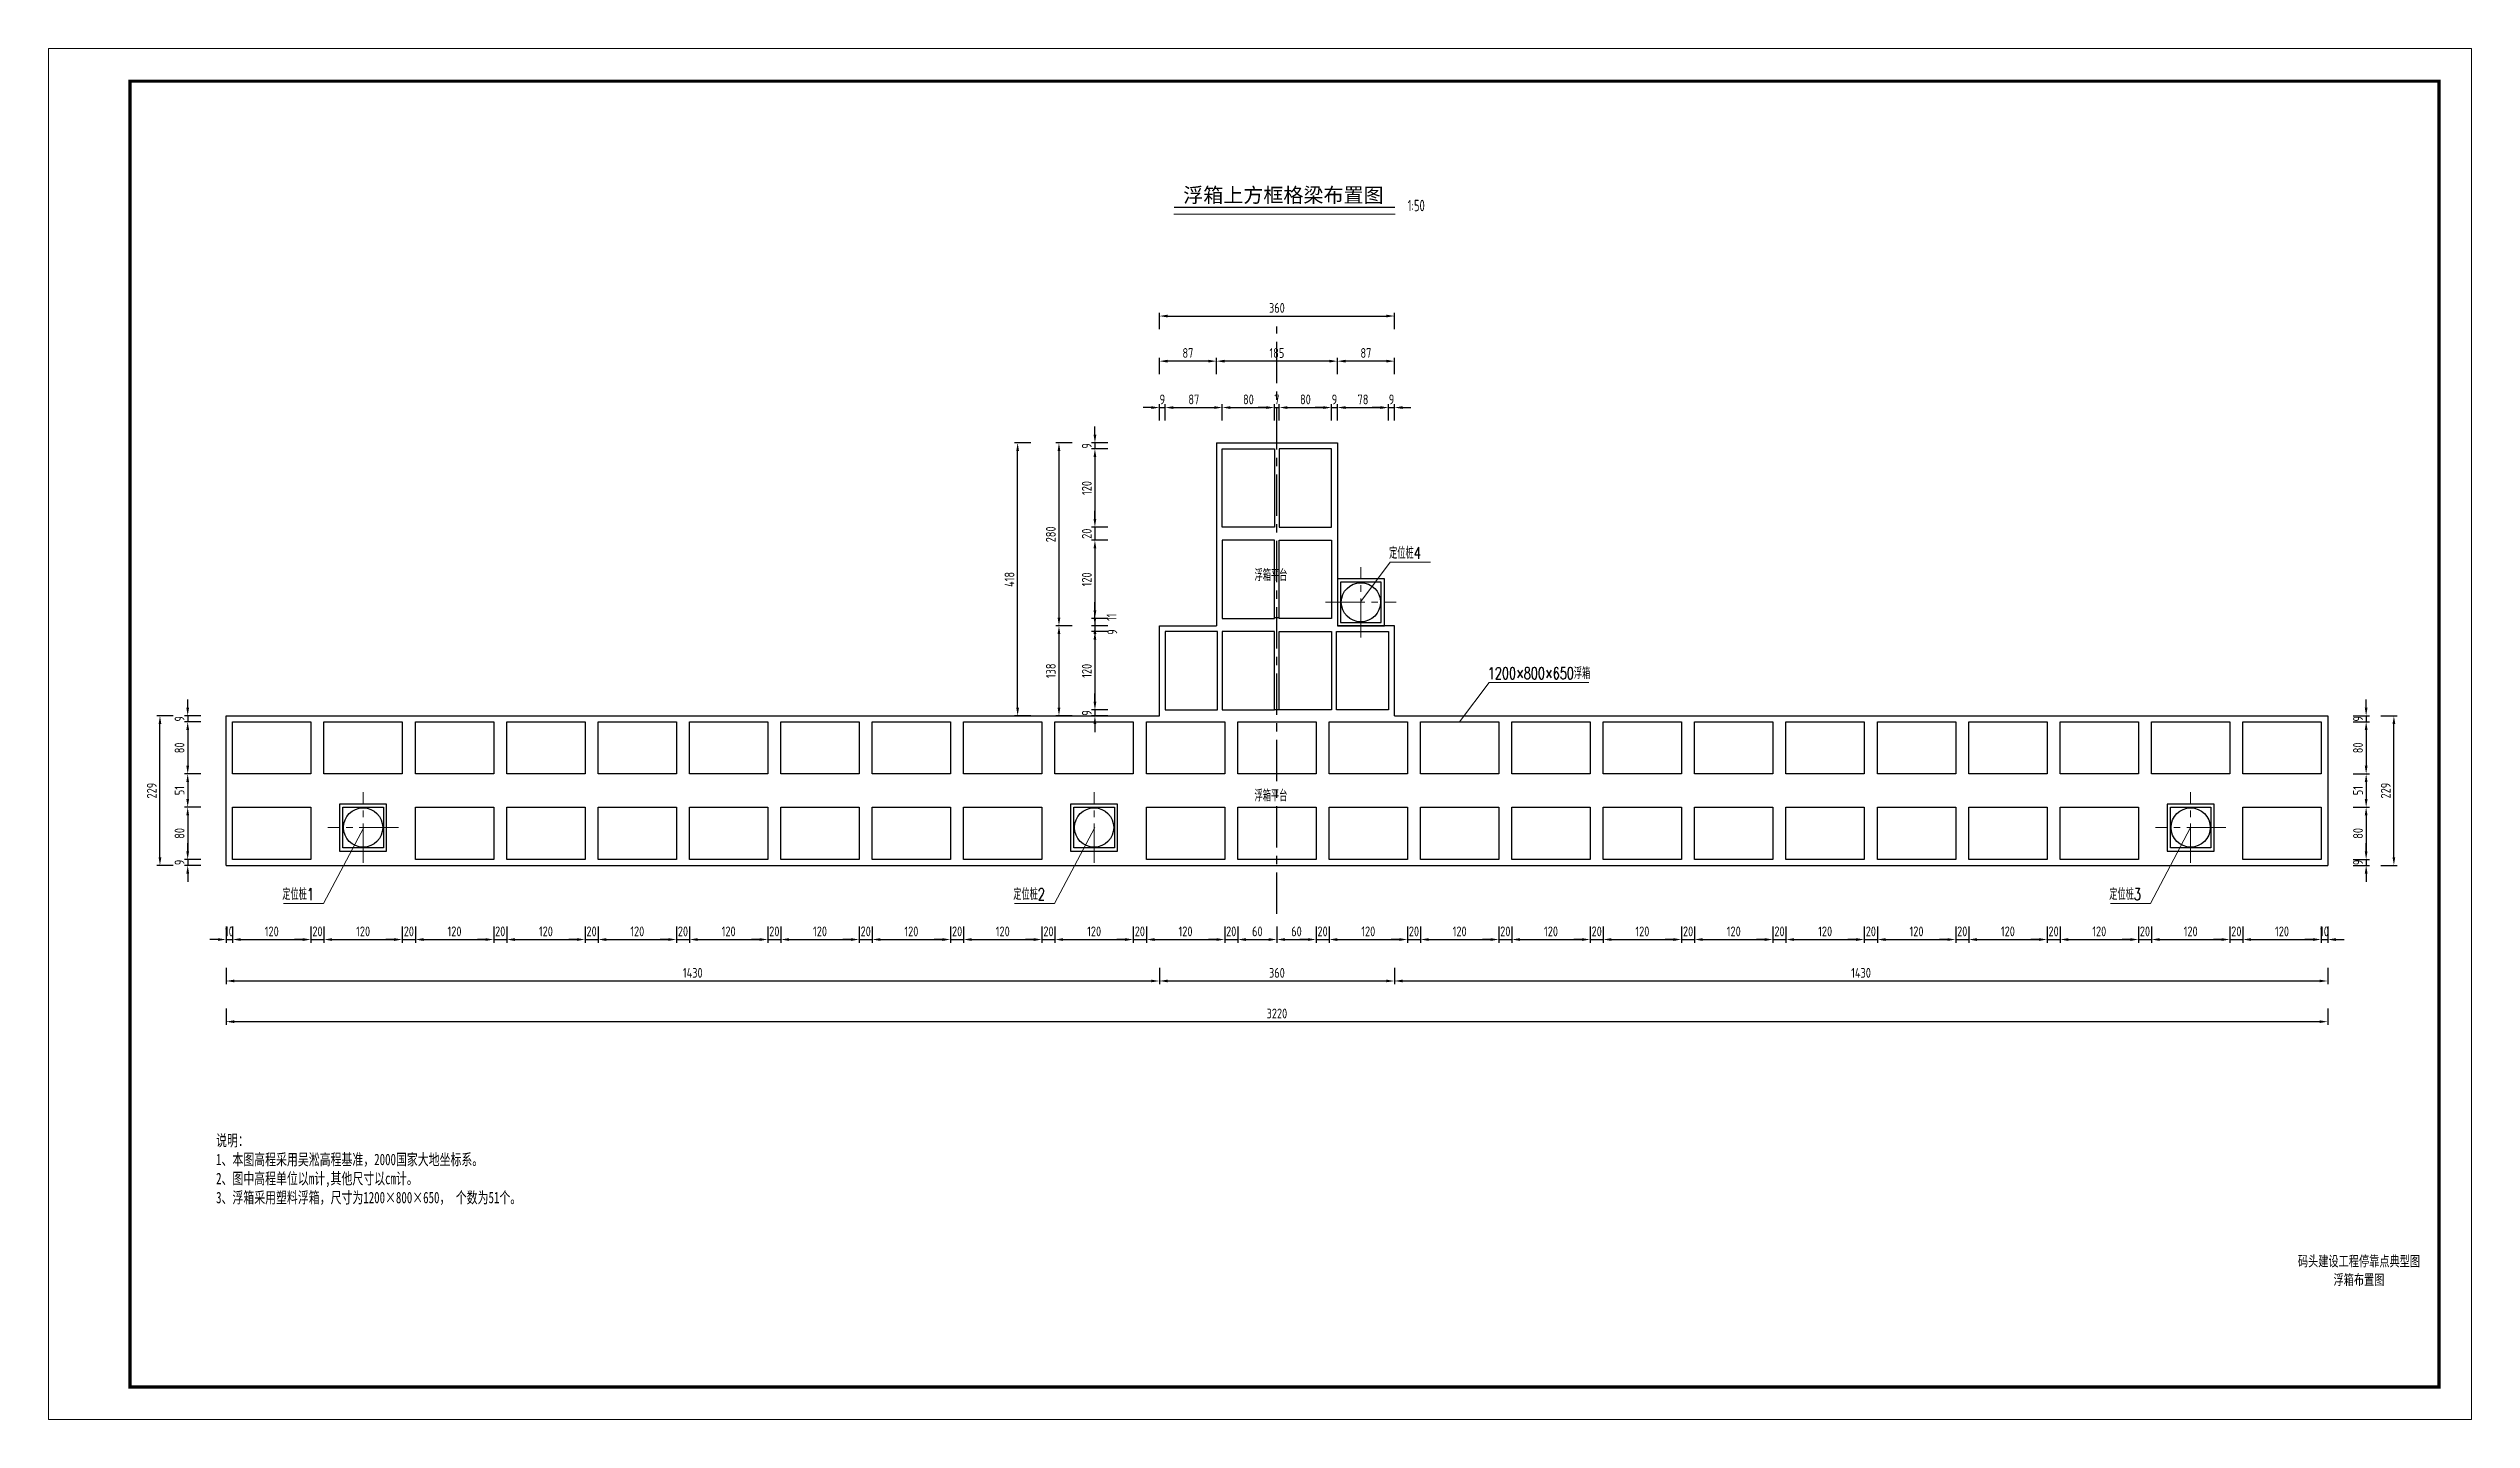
# Model space of a CAD drawing. Header units: inches. Extents: x 23 to 70, y 0 to 119.
# Drawn here: x 23.29 to 60.42, y 47.24 to 68.24 of the extents above; entities that cross this region are included whole.
import ezdxf
from ezdxf.enums import TextEntityAlignment as Align

# ---------------------------------------------------------------- set-up
doc = ezdxf.new("R2010")
doc.units = ezdxf.units.IN
doc.header["$MEASUREMENT"] = 0
for name, pattern in [('ACAD_ISO03W100', [30, 12, -18]), ('ACAD_ISO04W100', [30.5, 24, -3, 0.5, -3]), ('CENTER', [50.8, 31.75, -6.35, 6.35, -6.35])]:
    doc.linetypes.add(name, pattern=pattern)
for name, color, linetype in [('000中心线', 5, 'CENTER'), ('DXPM', 4, 'Continuous'), ('PUB_TEXT', 7, 'Continuous'), ('图框', 7, 'Continuous'), ('外框', 4, 'Continuous'), ('文字', 3, 'Continuous'), ('标注', 3, 'Continuous'), ('辅助', 7, 'Continuous'), ('钢筋标注', 7, 'Continuous')]:
    doc.layers.add(name, color=color, linetype=linetype)
for name, color, linetype, lineweight in [('00中心线', 6, 'ACAD_ISO04W100', 15), ('00标注文字', 2, 'Continuous', 15), ('00粗实线', 4, 'Continuous', 30), ('00虚线', 5, 'ACAD_ISO03W100', 13), ('JZYS-01-文本层', 7, 'Continuous', 18), ('图框粗线', 4, 'Continuous', 53)]:
    doc.layers.add(name, color=color, linetype=linetype, lineweight=lineweight)
doc.styles.add('3.5号仿宋', font='仿宋GB2312.ttf', dxfattribs={"width": 0.714286, "height": 0.0035})
doc.styles.add('ECIDI', font='仿宋GB2312.ttf', dxfattribs={"width": 0.7})
doc.styles.get("Standard").update_dxf_attribs({"font": 'txt', "bigfont": 'gbcbig.shx'})
doc.styles.add('TSSD_Dimension', font='tssdeng.shx', dxfattribs={"width": 0.8, "bigfont": 'hztxt.shx'})
doc.styles.add('黑体', font='')
doc.styles.get('黑体').set_extended_font_data('SimHei')
doc.dimstyles.new('TSSD_200_1_3.5', dxfattribs={"dimscale": 0.25, "dimtxt": 2.85, "dimasz": 2.5, "dimexe": 1, "dimexo": 2.5, "dimgap": 1, "dimtad": 1, "dimdec": 0, "dimlfac": 100, "dimzin": 0, "dimdsep": 46, "dimtxsty": 'TSSD_Dimension', "dimcen": 0, "dimdle": 1, "dimclrd": 3, "dimclre": 3, "dimclrt": 7, "dimadec": 1, "dimazin": 0, "dimtfac": 1, "dimtdec": 0, "dimtix": 1, "dimtmove": 2, "dimatfit": 3, "dimfxl": 5, "dimfxlon": 1, "dimtolj": 1, "dimtzin": 0, "dimarcsym": 0})

msp = doc.modelspace()

# ---------------------------------------------------------------- texts
at = {"layer": '00标注文字', "lineweight": 0, "width": 0.7}
for s, p in [('定位桩4', (43.831, 60.428)), ('1200×800×650浮箱', (45.344, 58.585)), ('定位桩1', (26.872, 55.201)), ('定位桩2', (38.072, 55.201)), ('定位桩3', (54.864, 55.201))]:
    msp.add_text(s, height=0.18, dxfattribs=at).set_placement(p)
at = {"layer": 'DXPM', "style": '黑体'}
msp.add_text('浮箱上方框格梁布置图', height=0.225, dxfattribs=at).set_placement((42.212, 66.003), align=Align.MIDDLE)
at = {"layer": 'JZYS-01-文本层', "style": 'TSSD_Dimension', "width": 0.7}
msp.add_text('1:50', height=0.175, dxfattribs=at).set_placement((44.116, 65.751))
at = {"layer": 'PUB_TEXT', "color": 3, "linetype": 'Continuous', "lineweight": 18, "style": '3.5号仿宋', "width": 0.714286}
for s, p in [('码头建设工程停靠点典型图', (58.691, 49.671)), ('浮箱布置图', (58.691, 49.386))]:
    msp.add_text(s, height=0.16, dxfattribs=at).set_placement(p, align=Align.MIDDLE_CENTER)
at = {"layer": '图框粗线', "color": 0, "width": 0.7}
for p in [(41.769, 60.088), (41.769, 56.711)]:
    msp.add_text('浮箱平台', height=0.18, dxfattribs=at).set_placement(p)
at = {"layer": '文字', "color": 3, "insert": (25.859, 51.607), "char_height": 0.175, "width": 6.43856, "attachment_point": 1, "style": 'ECIDI'}
msp.add_mtext('说明：\\P1、本图高程采用吴淞高程基准，2000国家大地坐标系。\\P2、图中高程单位以m计,其他尺寸以cm计。\\P3、浮箱采用塑料浮箱，尺寸为1200×800×650， 个数为51个。', dxfattribs=at)

# ---------------------------------------------------------------- blocks, each defined once
blk = doc.blocks.new('*D82')
at = {"layer": 'Defpoints', "color": 0, "transparency": 16777216}
for p in [(40.312, 58.022), (26.012, 55.732), (40.312, 53.961)]:
    blk.add_point(p, dxfattribs=at)
at = {"layer": '辅助', "color": 3, "linetype": 'ByBlock', "lineweight": -2, "transparency": 16777216}
for p, q in [((26.012, 54.161), (26.012, 53.911)), ((40.312, 54.161), (40.312, 53.911))]:
    blk.add_line(p, q, dxfattribs=at)
at = {"layer": '辅助', "color": 3, "lineweight": -2, "transparency": 16777216}
blk.add_line((26.137, 53.961), (40.187, 53.961), dxfattribs=at)
at = {"layer": '辅助', "color": 3, "transparency": 16777216}
for points in [[(26.137, 53.982), (26.137, 53.941), (26.012, 53.961)], [(40.187, 53.982), (40.187, 53.941), (40.312, 53.961)]]:
    blk.add_solid(points, dxfattribs=at)
at = {"layer": '辅助', "color": 7, "transparency": 16777216, "insert": (33.162, 54.086), "char_height": 0.15, "attachment_point": 5, "style": 'TSSD_Dimension'}
blk.add_mtext('\\A1;1430', dxfattribs=at)
blk = doc.blocks.new('*D83')
at = {"layer": 'Defpoints', "color": 0, "transparency": 16777216}
for p in [(40.312, 58.022), (43.913, 58.022), (43.913, 53.961)]:
    blk.add_point(p, dxfattribs=at)
at = {"layer": '辅助', "color": 3, "linetype": 'ByBlock', "lineweight": -2, "transparency": 16777216}
for p, q in [((40.312, 54.161), (40.312, 53.911)), ((43.913, 54.161), (43.913, 53.911))]:
    blk.add_line(p, q, dxfattribs=at)
at = {"layer": '辅助', "color": 3, "lineweight": -2, "transparency": 16777216}
blk.add_line((40.437, 53.961), (43.788, 53.961), dxfattribs=at)
at = {"layer": '辅助', "color": 3, "transparency": 16777216}
for points in [[(40.437, 53.982), (40.437, 53.941), (40.312, 53.961)], [(43.788, 53.982), (43.788, 53.941), (43.913, 53.961)]]:
    blk.add_solid(points, dxfattribs=at)
at = {"layer": '辅助', "color": 7, "transparency": 16777216, "insert": (42.112, 54.086), "char_height": 0.15, "attachment_point": 5, "style": 'TSSD_Dimension'}
blk.add_mtext('\\A1;360', dxfattribs=at)
blk = doc.blocks.new('*D84')
at = {"layer": 'Defpoints', "color": 0, "transparency": 16777216}
for p in [(43.913, 58.022), (58.212, 55.732), (58.212, 53.961)]:
    blk.add_point(p, dxfattribs=at)
at = {"layer": '辅助', "color": 3, "linetype": 'ByBlock', "lineweight": -2, "transparency": 16777216}
for p, q in [((43.913, 54.161), (43.913, 53.911)), ((58.212, 54.161), (58.212, 53.911))]:
    blk.add_line(p, q, dxfattribs=at)
at = {"layer": '辅助', "color": 3, "lineweight": -2, "transparency": 16777216}
blk.add_line((44.038, 53.961), (58.087, 53.961), dxfattribs=at)
at = {"layer": '辅助', "color": 3, "transparency": 16777216}
for points in [[(44.038, 53.982), (44.038, 53.941), (43.913, 53.961)], [(58.087, 53.982), (58.087, 53.941), (58.212, 53.961)]]:
    blk.add_solid(points, dxfattribs=at)
at = {"layer": '辅助', "color": 7, "transparency": 16777216, "insert": (51.062, 54.086), "char_height": 0.15, "attachment_point": 5, "style": 'TSSD_Dimension'}
blk.add_mtext('\\A1;1430', dxfattribs=at)
blk = doc.blocks.new('*D85')
at = {"layer": 'Defpoints', "color": 0, "transparency": 16777216}
for p in [(43.039, 63.455), (43.039, 59.402), (43.913, 59.402)]:
    blk.add_point(p, dxfattribs=at)
at = {"layer": '辅助', "color": 3, "linetype": 'ByBlock', "lineweight": -2, "transparency": 16777216}
for p, q in [((43.039, 63.255), (43.039, 63.505)), ((43.913, 63.255), (43.913, 63.505))]:
    blk.add_line(p, q, dxfattribs=at)
at = {"layer": '辅助', "color": 3, "lineweight": -2, "transparency": 16777216}
blk.add_line((43.788, 63.455), (43.164, 63.455), dxfattribs=at)
at = {"layer": '辅助', "color": 3, "transparency": 16777216}
for points in [[(43.164, 63.476), (43.164, 63.434), (43.039, 63.455)], [(43.788, 63.476), (43.788, 63.434), (43.913, 63.455)]]:
    blk.add_solid(points, dxfattribs=at)
at = {"layer": '辅助', "color": 7, "transparency": 16777216, "insert": (43.476, 63.58), "char_height": 0.15, "attachment_point": 5, "style": 'TSSD_Dimension'}
blk.add_mtext('\\A1;87', dxfattribs=at)
blk = doc.blocks.new('*D86')
at = {"layer": 'Defpoints', "color": 0, "transparency": 16777216}
for p in [(41.186, 63.455), (41.186, 62.202), (43.039, 59.402)]:
    blk.add_point(p, dxfattribs=at)
at = {"layer": '辅助', "color": 3, "linetype": 'ByBlock', "lineweight": -2, "transparency": 16777216}
for p, q in [((41.186, 63.255), (41.186, 63.505)), ((43.039, 63.255), (43.039, 63.505))]:
    blk.add_line(p, q, dxfattribs=at)
at = {"layer": '辅助', "color": 3, "lineweight": -2, "transparency": 16777216}
blk.add_line((42.914, 63.455), (41.311, 63.455), dxfattribs=at)
at = {"layer": '辅助', "color": 3, "transparency": 16777216}
for points in [[(41.311, 63.476), (41.311, 63.434), (41.186, 63.455)], [(42.914, 63.476), (42.914, 63.434), (43.039, 63.455)]]:
    blk.add_solid(points, dxfattribs=at)
at = {"layer": '辅助', "color": 7, "transparency": 16777216, "insert": (42.112, 63.58), "char_height": 0.15, "attachment_point": 5, "style": 'TSSD_Dimension'}
blk.add_mtext('\\A1;185', dxfattribs=at)
blk = doc.blocks.new('*D87')
at = {"layer": 'Defpoints', "color": 0, "transparency": 16777216}
for p in [(40.312, 63.455), (41.186, 62.202), (40.312, 59.402)]:
    blk.add_point(p, dxfattribs=at)
at = {"layer": '辅助', "color": 3, "linetype": 'ByBlock', "lineweight": -2, "transparency": 16777216}
for p, q in [((40.312, 63.255), (40.312, 63.505)), ((41.186, 63.255), (41.186, 63.505))]:
    blk.add_line(p, q, dxfattribs=at)
at = {"layer": '辅助', "color": 3, "lineweight": -2, "transparency": 16777216}
blk.add_line((41.061, 63.455), (40.437, 63.455), dxfattribs=at)
at = {"layer": '辅助', "color": 3, "transparency": 16777216}
for points in [[(40.437, 63.476), (40.437, 63.434), (40.312, 63.455)], [(41.061, 63.476), (41.061, 63.434), (41.186, 63.455)]]:
    blk.add_solid(points, dxfattribs=at)
at = {"layer": '辅助', "color": 7, "transparency": 16777216, "insert": (40.749, 63.58), "char_height": 0.15, "attachment_point": 5, "style": 'TSSD_Dimension'}
blk.add_mtext('\\A1;87', dxfattribs=at)
blk = doc.blocks.new('*D90')
at = {"layer": 'Defpoints', "color": 0, "transparency": 16777216}
for p in [(26.012, 55.732), (58.212, 55.732), (26.012, 53.338)]:
    blk.add_point(p, dxfattribs=at)
at = {"layer": '辅助', "color": 3, "linetype": 'ByBlock', "lineweight": -2, "transparency": 16777216}
for p, q in [((26.012, 53.538), (26.012, 53.288)), ((58.212, 53.538), (58.212, 53.288))]:
    blk.add_line(p, q, dxfattribs=at)
at = {"layer": '辅助', "color": 3, "lineweight": -2, "transparency": 16777216}
blk.add_line((58.087, 53.338), (26.137, 53.338), dxfattribs=at)
at = {"layer": '辅助', "color": 3, "transparency": 16777216}
for points in [[(26.137, 53.359), (26.137, 53.317), (26.012, 53.338)], [(58.087, 53.359), (58.087, 53.317), (58.212, 53.338)]]:
    blk.add_solid(points, dxfattribs=at)
at = {"layer": '辅助', "color": 7, "transparency": 16777216, "insert": (42.112, 53.463), "char_height": 0.15, "attachment_point": 5, "style": 'TSSD_Dimension'}
blk.add_mtext('\\A1;3220', dxfattribs=at)
blk = doc.blocks.new('*D91')
at = {"layer": 'Defpoints', "color": 0, "transparency": 16777216}
for p in [(26.012, 55.732), (26.112, 55.822), (26.112, 54.596)]:
    blk.add_point(p, dxfattribs=at)
at = {"layer": '辅助', "color": 3, "lineweight": -2, "transparency": 16777216}
for p, q in [((25.887, 54.596), (25.762, 54.596)), ((26.012, 54.596), (26.112, 54.596)), ((26.237, 54.596), (26.362, 54.596))]:
    blk.add_line(p, q, dxfattribs=at)
at = {"layer": '辅助', "color": 3, "linetype": 'ByBlock', "lineweight": -2, "transparency": 16777216}
for p, q in [((26.012, 54.796), (26.012, 54.546)), ((26.112, 54.796), (26.112, 54.546))]:
    blk.add_line(p, q, dxfattribs=at)
at = {"layer": '辅助', "color": 3, "transparency": 16777216}
for points in [[(25.887, 54.617), (25.887, 54.575), (26.012, 54.596)], [(26.237, 54.617), (26.237, 54.575), (26.112, 54.596)]]:
    blk.add_solid(points, dxfattribs=at)
at = {"layer": '辅助', "color": 7, "transparency": 16777216, "insert": (26.062, 54.721), "char_height": 0.15, "attachment_point": 5, "style": 'TSSD_Dimension'}
blk.add_mtext('\\A1;10', dxfattribs=at)
blk = doc.blocks.new('*D92')
at = {"layer": 'Defpoints', "color": 0, "transparency": 16777216}
for p in [(26.112, 55.822), (27.312, 55.822), (27.312, 54.596)]:
    blk.add_point(p, dxfattribs=at)
at = {"layer": '辅助', "color": 3, "linetype": 'ByBlock', "lineweight": -2, "transparency": 16777216}
for p, q in [((26.112, 54.796), (26.112, 54.546)), ((27.312, 54.796), (27.312, 54.546))]:
    blk.add_line(p, q, dxfattribs=at)
at = {"layer": '辅助', "color": 3, "lineweight": -2, "transparency": 16777216}
blk.add_line((26.237, 54.596), (27.187, 54.596), dxfattribs=at)
at = {"layer": '辅助', "color": 3, "transparency": 16777216}
for points in [[(26.237, 54.617), (26.237, 54.575), (26.112, 54.596)], [(27.187, 54.617), (27.187, 54.575), (27.312, 54.596)]]:
    blk.add_solid(points, dxfattribs=at)
at = {"layer": '辅助', "color": 7, "transparency": 16777216, "insert": (26.712, 54.721), "char_height": 0.15, "attachment_point": 5, "style": 'TSSD_Dimension'}
blk.add_mtext('\\A1;120', dxfattribs=at)
blk = doc.blocks.new('*D93')
at = {"layer": 'Defpoints', "color": 0, "transparency": 16777216}
for p in [(27.512, 57.132), (27.312, 55.822), (27.512, 54.596)]:
    blk.add_point(p, dxfattribs=at)
at = {"layer": '辅助', "color": 3, "lineweight": -2, "transparency": 16777216}
for p, q in [((27.187, 54.596), (27.062, 54.596)), ((27.312, 54.596), (27.512, 54.596)), ((27.637, 54.596), (27.762, 54.596))]:
    blk.add_line(p, q, dxfattribs=at)
at = {"layer": '辅助', "color": 3, "linetype": 'ByBlock', "lineweight": -2, "transparency": 16777216}
for p, q in [((27.312, 54.796), (27.312, 54.546)), ((27.512, 54.796), (27.512, 54.546))]:
    blk.add_line(p, q, dxfattribs=at)
at = {"layer": '辅助', "color": 3, "transparency": 16777216}
for points in [[(27.187, 54.617), (27.187, 54.575), (27.312, 54.596)], [(27.637, 54.617), (27.637, 54.575), (27.512, 54.596)]]:
    blk.add_solid(points, dxfattribs=at)
at = {"layer": '辅助', "color": 7, "transparency": 16777216, "insert": (27.412, 54.721), "char_height": 0.15, "attachment_point": 5, "style": 'TSSD_Dimension'}
blk.add_mtext('\\A1;20', dxfattribs=at)
blk = doc.blocks.new('*D94')
at = {"layer": 'Defpoints', "color": 0, "transparency": 16777216}
for p in [(27.512, 57.132), (28.712, 57.132), (28.712, 54.596)]:
    blk.add_point(p, dxfattribs=at)
at = {"layer": '辅助', "color": 3, "linetype": 'ByBlock', "lineweight": -2, "transparency": 16777216}
for p, q in [((27.512, 54.796), (27.512, 54.546)), ((28.712, 54.796), (28.712, 54.546))]:
    blk.add_line(p, q, dxfattribs=at)
at = {"layer": '辅助', "color": 3, "lineweight": -2, "transparency": 16777216}
blk.add_line((27.637, 54.596), (28.587, 54.596), dxfattribs=at)
at = {"layer": '辅助', "color": 3, "transparency": 16777216}
for points in [[(27.637, 54.617), (27.637, 54.575), (27.512, 54.596)], [(28.587, 54.617), (28.587, 54.575), (28.712, 54.596)]]:
    blk.add_solid(points, dxfattribs=at)
at = {"layer": '辅助', "color": 7, "transparency": 16777216, "insert": (28.112, 54.721), "char_height": 0.15, "attachment_point": 5, "style": 'TSSD_Dimension'}
blk.add_mtext('\\A1;120', dxfattribs=at)
blk = doc.blocks.new('*D95')
at = {"layer": 'Defpoints', "color": 0, "transparency": 16777216}
for p in [(28.712, 57.132), (28.912, 57.132), (28.912, 54.596)]:
    blk.add_point(p, dxfattribs=at)
at = {"layer": '辅助', "color": 3, "lineweight": -2, "transparency": 16777216}
for p, q in [((28.587, 54.596), (28.462, 54.596)), ((28.712, 54.596), (28.912, 54.596)), ((29.037, 54.596), (29.162, 54.596))]:
    blk.add_line(p, q, dxfattribs=at)
at = {"layer": '辅助', "color": 3, "linetype": 'ByBlock', "lineweight": -2, "transparency": 16777216}
for p, q in [((28.712, 54.796), (28.712, 54.546)), ((28.912, 54.796), (28.912, 54.546))]:
    blk.add_line(p, q, dxfattribs=at)
at = {"layer": '辅助', "color": 3, "transparency": 16777216}
for points in [[(28.587, 54.617), (28.587, 54.575), (28.712, 54.596)], [(29.037, 54.617), (29.037, 54.575), (28.912, 54.596)]]:
    blk.add_solid(points, dxfattribs=at)
at = {"layer": '辅助', "color": 7, "transparency": 16777216, "insert": (28.812, 54.721), "char_height": 0.15, "attachment_point": 5, "style": 'TSSD_Dimension'}
blk.add_mtext('\\A1;20', dxfattribs=at)
blk = doc.blocks.new('*D96')
at = {"layer": 'Defpoints', "color": 0, "transparency": 16777216}
for p in [(28.912, 57.132), (30.112, 57.132), (30.112, 54.596)]:
    blk.add_point(p, dxfattribs=at)
at = {"layer": '辅助', "color": 3, "linetype": 'ByBlock', "lineweight": -2, "transparency": 16777216}
for p, q in [((28.912, 54.796), (28.912, 54.546)), ((30.112, 54.796), (30.112, 54.546))]:
    blk.add_line(p, q, dxfattribs=at)
at = {"layer": '辅助', "color": 3, "lineweight": -2, "transparency": 16777216}
blk.add_line((29.037, 54.596), (29.987, 54.596), dxfattribs=at)
at = {"layer": '辅助', "color": 3, "transparency": 16777216}
for points in [[(29.037, 54.617), (29.037, 54.575), (28.912, 54.596)], [(29.987, 54.617), (29.987, 54.575), (30.112, 54.596)]]:
    blk.add_solid(points, dxfattribs=at)
at = {"layer": '辅助', "color": 7, "transparency": 16777216, "insert": (29.512, 54.721), "char_height": 0.15, "attachment_point": 5, "style": 'TSSD_Dimension'}
blk.add_mtext('\\A1;120', dxfattribs=at)
blk = doc.blocks.new('*D97')
at = {"layer": 'Defpoints', "color": 0, "transparency": 16777216}
for p in [(30.112, 57.132), (30.312, 57.132), (30.312, 54.596)]:
    blk.add_point(p, dxfattribs=at)
at = {"layer": '辅助', "color": 3, "lineweight": -2, "transparency": 16777216}
for p, q in [((29.987, 54.596), (29.862, 54.596)), ((30.112, 54.596), (30.312, 54.596)), ((30.437, 54.596), (30.562, 54.596))]:
    blk.add_line(p, q, dxfattribs=at)
at = {"layer": '辅助', "color": 3, "linetype": 'ByBlock', "lineweight": -2, "transparency": 16777216}
for p, q in [((30.112, 54.796), (30.112, 54.546)), ((30.312, 54.796), (30.312, 54.546))]:
    blk.add_line(p, q, dxfattribs=at)
at = {"layer": '辅助', "color": 3, "transparency": 16777216}
for points in [[(29.987, 54.617), (29.987, 54.575), (30.112, 54.596)], [(30.437, 54.617), (30.437, 54.575), (30.312, 54.596)]]:
    blk.add_solid(points, dxfattribs=at)
at = {"layer": '辅助', "color": 7, "transparency": 16777216, "insert": (30.212, 54.721), "char_height": 0.15, "attachment_point": 5, "style": 'TSSD_Dimension'}
blk.add_mtext('\\A1;20', dxfattribs=at)
blk = doc.blocks.new('*D98')
at = {"layer": 'Defpoints', "color": 0, "transparency": 16777216}
for p in [(30.312, 57.132), (31.512, 57.132), (31.512, 54.596)]:
    blk.add_point(p, dxfattribs=at)
at = {"layer": '辅助', "color": 3, "linetype": 'ByBlock', "lineweight": -2, "transparency": 16777216}
for p, q in [((30.312, 54.796), (30.312, 54.546)), ((31.512, 54.796), (31.512, 54.546))]:
    blk.add_line(p, q, dxfattribs=at)
at = {"layer": '辅助', "color": 3, "lineweight": -2, "transparency": 16777216}
blk.add_line((30.437, 54.596), (31.387, 54.596), dxfattribs=at)
at = {"layer": '辅助', "color": 3, "transparency": 16777216}
for points in [[(30.437, 54.617), (30.437, 54.575), (30.312, 54.596)], [(31.387, 54.617), (31.387, 54.575), (31.512, 54.596)]]:
    blk.add_solid(points, dxfattribs=at)
at = {"layer": '辅助', "color": 7, "transparency": 16777216, "insert": (30.912, 54.721), "char_height": 0.15, "attachment_point": 5, "style": 'TSSD_Dimension'}
blk.add_mtext('\\A1;120', dxfattribs=at)
blk = doc.blocks.new('*D99')
at = {"layer": 'Defpoints', "color": 0, "transparency": 16777216}
for p in [(31.512, 57.132), (31.712, 57.132), (31.712, 54.596)]:
    blk.add_point(p, dxfattribs=at)
at = {"layer": '辅助', "color": 3, "lineweight": -2, "transparency": 16777216}
for p, q in [((31.387, 54.596), (31.262, 54.596)), ((31.512, 54.596), (31.712, 54.596)), ((31.837, 54.596), (31.962, 54.596))]:
    blk.add_line(p, q, dxfattribs=at)
at = {"layer": '辅助', "color": 3, "linetype": 'ByBlock', "lineweight": -2, "transparency": 16777216}
for p, q in [((31.512, 54.796), (31.512, 54.546)), ((31.712, 54.796), (31.712, 54.546))]:
    blk.add_line(p, q, dxfattribs=at)
at = {"layer": '辅助', "color": 3, "transparency": 16777216}
for points in [[(31.387, 54.617), (31.387, 54.575), (31.512, 54.596)], [(31.837, 54.617), (31.837, 54.575), (31.712, 54.596)]]:
    blk.add_solid(points, dxfattribs=at)
at = {"layer": '辅助', "color": 7, "transparency": 16777216, "insert": (31.612, 54.721), "char_height": 0.15, "attachment_point": 5, "style": 'TSSD_Dimension'}
blk.add_mtext('\\A1;20', dxfattribs=at)
blk = doc.blocks.new('*D100')
at = {"layer": 'Defpoints', "color": 0, "transparency": 16777216}
for p in [(31.712, 57.132), (32.912, 57.132), (32.912, 54.596)]:
    blk.add_point(p, dxfattribs=at)
at = {"layer": '辅助', "color": 3, "linetype": 'ByBlock', "lineweight": -2, "transparency": 16777216}
for p, q in [((31.712, 54.796), (31.712, 54.546)), ((32.912, 54.796), (32.912, 54.546))]:
    blk.add_line(p, q, dxfattribs=at)
at = {"layer": '辅助', "color": 3, "lineweight": -2, "transparency": 16777216}
blk.add_line((31.837, 54.596), (32.787, 54.596), dxfattribs=at)
at = {"layer": '辅助', "color": 3, "transparency": 16777216}
for points in [[(31.837, 54.617), (31.837, 54.575), (31.712, 54.596)], [(32.787, 54.617), (32.787, 54.575), (32.912, 54.596)]]:
    blk.add_solid(points, dxfattribs=at)
at = {"layer": '辅助', "color": 7, "transparency": 16777216, "insert": (32.312, 54.721), "char_height": 0.15, "attachment_point": 5, "style": 'TSSD_Dimension'}
blk.add_mtext('\\A1;120', dxfattribs=at)
blk = doc.blocks.new('*D101')
at = {"layer": 'Defpoints', "color": 0, "transparency": 16777216}
for p in [(32.912, 57.132), (33.112, 57.132), (33.112, 54.596)]:
    blk.add_point(p, dxfattribs=at)
at = {"layer": '辅助', "color": 3, "lineweight": -2, "transparency": 16777216}
for p, q in [((32.787, 54.596), (32.662, 54.596)), ((32.912, 54.596), (33.112, 54.596)), ((33.237, 54.596), (33.362, 54.596))]:
    blk.add_line(p, q, dxfattribs=at)
at = {"layer": '辅助', "color": 3, "linetype": 'ByBlock', "lineweight": -2, "transparency": 16777216}
for p, q in [((32.912, 54.796), (32.912, 54.546)), ((33.112, 54.796), (33.112, 54.546))]:
    blk.add_line(p, q, dxfattribs=at)
at = {"layer": '辅助', "color": 3, "transparency": 16777216}
for points in [[(32.787, 54.617), (32.787, 54.575), (32.912, 54.596)], [(33.237, 54.617), (33.237, 54.575), (33.112, 54.596)]]:
    blk.add_solid(points, dxfattribs=at)
at = {"layer": '辅助', "color": 7, "transparency": 16777216, "insert": (33.012, 54.721), "char_height": 0.15, "attachment_point": 5, "style": 'TSSD_Dimension'}
blk.add_mtext('\\A1;20', dxfattribs=at)
blk = doc.blocks.new('*D102')
at = {"layer": 'Defpoints', "color": 0, "transparency": 16777216}
for p in [(33.112, 57.132), (34.312, 57.132), (34.312, 54.596)]:
    blk.add_point(p, dxfattribs=at)
at = {"layer": '辅助', "color": 3, "linetype": 'ByBlock', "lineweight": -2, "transparency": 16777216}
for p, q in [((33.112, 54.796), (33.112, 54.546)), ((34.312, 54.796), (34.312, 54.546))]:
    blk.add_line(p, q, dxfattribs=at)
at = {"layer": '辅助', "color": 3, "lineweight": -2, "transparency": 16777216}
blk.add_line((33.237, 54.596), (34.187, 54.596), dxfattribs=at)
at = {"layer": '辅助', "color": 3, "transparency": 16777216}
for points in [[(33.237, 54.617), (33.237, 54.575), (33.112, 54.596)], [(34.187, 54.617), (34.187, 54.575), (34.312, 54.596)]]:
    blk.add_solid(points, dxfattribs=at)
at = {"layer": '辅助', "color": 7, "transparency": 16777216, "insert": (33.712, 54.721), "char_height": 0.15, "attachment_point": 5, "style": 'TSSD_Dimension'}
blk.add_mtext('\\A1;120', dxfattribs=at)
blk = doc.blocks.new('*D103')
at = {"layer": 'Defpoints', "color": 0, "transparency": 16777216}
for p in [(34.312, 57.132), (34.512, 57.132), (34.512, 54.596)]:
    blk.add_point(p, dxfattribs=at)
at = {"layer": '辅助', "color": 3, "lineweight": -2, "transparency": 16777216}
for p, q in [((34.187, 54.596), (34.062, 54.596)), ((34.312, 54.596), (34.512, 54.596)), ((34.637, 54.596), (34.762, 54.596))]:
    blk.add_line(p, q, dxfattribs=at)
at = {"layer": '辅助', "color": 3, "linetype": 'ByBlock', "lineweight": -2, "transparency": 16777216}
for p, q in [((34.312, 54.796), (34.312, 54.546)), ((34.512, 54.796), (34.512, 54.546))]:
    blk.add_line(p, q, dxfattribs=at)
at = {"layer": '辅助', "color": 3, "transparency": 16777216}
for points in [[(34.187, 54.617), (34.187, 54.575), (34.312, 54.596)], [(34.637, 54.617), (34.637, 54.575), (34.512, 54.596)]]:
    blk.add_solid(points, dxfattribs=at)
at = {"layer": '辅助', "color": 7, "transparency": 16777216, "insert": (34.412, 54.721), "char_height": 0.15, "attachment_point": 5, "style": 'TSSD_Dimension'}
blk.add_mtext('\\A1;20', dxfattribs=at)
blk = doc.blocks.new('*D104')
at = {"layer": 'Defpoints', "color": 0, "transparency": 16777216}
for p in [(34.512, 57.132), (35.712, 57.132), (35.712, 54.596)]:
    blk.add_point(p, dxfattribs=at)
at = {"layer": '辅助', "color": 3, "linetype": 'ByBlock', "lineweight": -2, "transparency": 16777216}
for p, q in [((34.512, 54.796), (34.512, 54.546)), ((35.712, 54.796), (35.712, 54.546))]:
    blk.add_line(p, q, dxfattribs=at)
at = {"layer": '辅助', "color": 3, "lineweight": -2, "transparency": 16777216}
blk.add_line((34.637, 54.596), (35.587, 54.596), dxfattribs=at)
at = {"layer": '辅助', "color": 3, "transparency": 16777216}
for points in [[(34.637, 54.617), (34.637, 54.575), (34.512, 54.596)], [(35.587, 54.617), (35.587, 54.575), (35.712, 54.596)]]:
    blk.add_solid(points, dxfattribs=at)
at = {"layer": '辅助', "color": 7, "transparency": 16777216, "insert": (35.112, 54.721), "char_height": 0.15, "attachment_point": 5, "style": 'TSSD_Dimension'}
blk.add_mtext('\\A1;120', dxfattribs=at)
blk = doc.blocks.new('*D105')
at = {"layer": 'Defpoints', "color": 0, "transparency": 16777216}
for p in [(35.712, 57.132), (35.912, 57.132), (35.912, 54.596)]:
    blk.add_point(p, dxfattribs=at)
at = {"layer": '辅助', "color": 3, "lineweight": -2, "transparency": 16777216}
for p, q in [((35.587, 54.596), (35.462, 54.596)), ((35.712, 54.596), (35.912, 54.596)), ((36.037, 54.596), (36.162, 54.596))]:
    blk.add_line(p, q, dxfattribs=at)
at = {"layer": '辅助', "color": 3, "linetype": 'ByBlock', "lineweight": -2, "transparency": 16777216}
for p, q in [((35.712, 54.796), (35.712, 54.546)), ((35.912, 54.796), (35.912, 54.546))]:
    blk.add_line(p, q, dxfattribs=at)
at = {"layer": '辅助', "color": 3, "transparency": 16777216}
for points in [[(35.587, 54.617), (35.587, 54.575), (35.712, 54.596)], [(36.037, 54.617), (36.037, 54.575), (35.912, 54.596)]]:
    blk.add_solid(points, dxfattribs=at)
at = {"layer": '辅助', "color": 7, "transparency": 16777216, "insert": (35.812, 54.721), "char_height": 0.15, "attachment_point": 5, "style": 'TSSD_Dimension'}
blk.add_mtext('\\A1;20', dxfattribs=at)
blk = doc.blocks.new('*D106')
at = {"layer": 'Defpoints', "color": 0, "transparency": 16777216}
for p in [(35.912, 57.132), (37.112, 57.132), (37.112, 54.596)]:
    blk.add_point(p, dxfattribs=at)
at = {"layer": '辅助', "color": 3, "linetype": 'ByBlock', "lineweight": -2, "transparency": 16777216}
for p, q in [((35.912, 54.796), (35.912, 54.546)), ((37.112, 54.796), (37.112, 54.546))]:
    blk.add_line(p, q, dxfattribs=at)
at = {"layer": '辅助', "color": 3, "lineweight": -2, "transparency": 16777216}
blk.add_line((36.037, 54.596), (36.987, 54.596), dxfattribs=at)
at = {"layer": '辅助', "color": 3, "transparency": 16777216}
for points in [[(36.037, 54.617), (36.037, 54.575), (35.912, 54.596)], [(36.987, 54.617), (36.987, 54.575), (37.112, 54.596)]]:
    blk.add_solid(points, dxfattribs=at)
at = {"layer": '辅助', "color": 7, "transparency": 16777216, "insert": (36.512, 54.721), "char_height": 0.15, "attachment_point": 5, "style": 'TSSD_Dimension'}
blk.add_mtext('\\A1;120', dxfattribs=at)
blk = doc.blocks.new('*D107')
at = {"layer": 'Defpoints', "color": 0, "transparency": 16777216}
for p in [(37.112, 57.132), (37.312, 57.132), (37.312, 54.596)]:
    blk.add_point(p, dxfattribs=at)
at = {"layer": '辅助', "color": 3, "lineweight": -2, "transparency": 16777216}
for p, q in [((36.987, 54.596), (36.862, 54.596)), ((37.112, 54.596), (37.312, 54.596)), ((37.437, 54.596), (37.562, 54.596))]:
    blk.add_line(p, q, dxfattribs=at)
at = {"layer": '辅助', "color": 3, "linetype": 'ByBlock', "lineweight": -2, "transparency": 16777216}
for p, q in [((37.112, 54.796), (37.112, 54.546)), ((37.312, 54.796), (37.312, 54.546))]:
    blk.add_line(p, q, dxfattribs=at)
at = {"layer": '辅助', "color": 3, "transparency": 16777216}
for points in [[(36.987, 54.617), (36.987, 54.575), (37.112, 54.596)], [(37.437, 54.617), (37.437, 54.575), (37.312, 54.596)]]:
    blk.add_solid(points, dxfattribs=at)
at = {"layer": '辅助', "color": 7, "transparency": 16777216, "insert": (37.212, 54.721), "char_height": 0.15, "attachment_point": 5, "style": 'TSSD_Dimension'}
blk.add_mtext('\\A1;20', dxfattribs=at)
blk = doc.blocks.new('*D108')
at = {"layer": 'Defpoints', "color": 0, "transparency": 16777216}
for p in [(37.312, 57.132), (38.512, 57.132), (38.512, 54.596)]:
    blk.add_point(p, dxfattribs=at)
at = {"layer": '辅助', "color": 3, "linetype": 'ByBlock', "lineweight": -2, "transparency": 16777216}
for p, q in [((37.312, 54.796), (37.312, 54.546)), ((38.512, 54.796), (38.512, 54.546))]:
    blk.add_line(p, q, dxfattribs=at)
at = {"layer": '辅助', "color": 3, "lineweight": -2, "transparency": 16777216}
blk.add_line((37.437, 54.596), (38.387, 54.596), dxfattribs=at)
at = {"layer": '辅助', "color": 3, "transparency": 16777216}
for points in [[(37.437, 54.617), (37.437, 54.575), (37.312, 54.596)], [(38.387, 54.617), (38.387, 54.575), (38.512, 54.596)]]:
    blk.add_solid(points, dxfattribs=at)
at = {"layer": '辅助', "color": 7, "transparency": 16777216, "insert": (37.912, 54.721), "char_height": 0.15, "attachment_point": 5, "style": 'TSSD_Dimension'}
blk.add_mtext('\\A1;120', dxfattribs=at)
blk = doc.blocks.new('*D109')
at = {"layer": 'Defpoints', "color": 0, "transparency": 16777216}
for p in [(38.512, 57.132), (38.712, 57.132), (38.712, 54.596)]:
    blk.add_point(p, dxfattribs=at)
at = {"layer": '辅助', "color": 3, "lineweight": -2, "transparency": 16777216}
for p, q in [((38.387, 54.596), (38.262, 54.596)), ((38.512, 54.596), (38.712, 54.596)), ((38.837, 54.596), (38.962, 54.596))]:
    blk.add_line(p, q, dxfattribs=at)
at = {"layer": '辅助', "color": 3, "linetype": 'ByBlock', "lineweight": -2, "transparency": 16777216}
for p, q in [((38.512, 54.796), (38.512, 54.546)), ((38.712, 54.796), (38.712, 54.546))]:
    blk.add_line(p, q, dxfattribs=at)
at = {"layer": '辅助', "color": 3, "transparency": 16777216}
for points in [[(38.387, 54.617), (38.387, 54.575), (38.512, 54.596)], [(38.837, 54.617), (38.837, 54.575), (38.712, 54.596)]]:
    blk.add_solid(points, dxfattribs=at)
at = {"layer": '辅助', "color": 7, "transparency": 16777216, "insert": (38.612, 54.721), "char_height": 0.15, "attachment_point": 5, "style": 'TSSD_Dimension'}
blk.add_mtext('\\A1;20', dxfattribs=at)
blk = doc.blocks.new('*D110')
at = {"layer": 'Defpoints', "color": 0, "transparency": 16777216}
for p in [(38.712, 57.132), (39.912, 57.132), (39.912, 54.596)]:
    blk.add_point(p, dxfattribs=at)
at = {"layer": '辅助', "color": 3, "linetype": 'ByBlock', "lineweight": -2, "transparency": 16777216}
for p, q in [((38.712, 54.796), (38.712, 54.546)), ((39.912, 54.796), (39.912, 54.546))]:
    blk.add_line(p, q, dxfattribs=at)
at = {"layer": '辅助', "color": 3, "lineweight": -2, "transparency": 16777216}
blk.add_line((38.837, 54.596), (39.787, 54.596), dxfattribs=at)
at = {"layer": '辅助', "color": 3, "transparency": 16777216}
for points in [[(38.837, 54.617), (38.837, 54.575), (38.712, 54.596)], [(39.787, 54.617), (39.787, 54.575), (39.912, 54.596)]]:
    blk.add_solid(points, dxfattribs=at)
at = {"layer": '辅助', "color": 7, "transparency": 16777216, "insert": (39.312, 54.721), "char_height": 0.15, "attachment_point": 5, "style": 'TSSD_Dimension'}
blk.add_mtext('\\A1;120', dxfattribs=at)
blk = doc.blocks.new('*D111')
at = {"layer": 'Defpoints', "color": 0, "transparency": 16777216}
for p in [(39.912, 57.132), (40.112, 57.132), (40.112, 54.596)]:
    blk.add_point(p, dxfattribs=at)
at = {"layer": '辅助', "color": 3, "lineweight": -2, "transparency": 16777216}
for p, q in [((39.787, 54.596), (39.662, 54.596)), ((39.912, 54.596), (40.112, 54.596)), ((40.237, 54.596), (40.362, 54.596))]:
    blk.add_line(p, q, dxfattribs=at)
at = {"layer": '辅助', "color": 3, "linetype": 'ByBlock', "lineweight": -2, "transparency": 16777216}
for p, q in [((39.912, 54.796), (39.912, 54.546)), ((40.112, 54.796), (40.112, 54.546))]:
    blk.add_line(p, q, dxfattribs=at)
at = {"layer": '辅助', "color": 3, "transparency": 16777216}
for points in [[(39.787, 54.617), (39.787, 54.575), (39.912, 54.596)], [(40.237, 54.617), (40.237, 54.575), (40.112, 54.596)]]:
    blk.add_solid(points, dxfattribs=at)
at = {"layer": '辅助', "color": 7, "transparency": 16777216, "insert": (40.012, 54.721), "char_height": 0.15, "attachment_point": 5, "style": 'TSSD_Dimension'}
blk.add_mtext('\\A1;20', dxfattribs=at)
blk = doc.blocks.new('*D112')
at = {"layer": 'Defpoints', "color": 0, "transparency": 16777216}
for p in [(40.112, 57.132), (41.312, 57.132), (41.312, 54.596)]:
    blk.add_point(p, dxfattribs=at)
at = {"layer": '辅助', "color": 3, "linetype": 'ByBlock', "lineweight": -2, "transparency": 16777216}
for p, q in [((40.112, 54.796), (40.112, 54.546)), ((41.312, 54.796), (41.312, 54.546))]:
    blk.add_line(p, q, dxfattribs=at)
at = {"layer": '辅助', "color": 3, "lineweight": -2, "transparency": 16777216}
blk.add_line((40.237, 54.596), (41.187, 54.596), dxfattribs=at)
at = {"layer": '辅助', "color": 3, "transparency": 16777216}
for points in [[(40.237, 54.617), (40.237, 54.575), (40.112, 54.596)], [(41.187, 54.617), (41.187, 54.575), (41.312, 54.596)]]:
    blk.add_solid(points, dxfattribs=at)
at = {"layer": '辅助', "color": 7, "transparency": 16777216, "insert": (40.712, 54.721), "char_height": 0.15, "attachment_point": 5, "style": 'TSSD_Dimension'}
blk.add_mtext('\\A1;120', dxfattribs=at)
blk = doc.blocks.new('*D113')
at = {"layer": 'Defpoints', "color": 0, "transparency": 16777216}
for p in [(41.312, 57.132), (41.512, 57.132), (41.512, 54.596)]:
    blk.add_point(p, dxfattribs=at)
at = {"layer": '辅助', "color": 3, "lineweight": -2, "transparency": 16777216}
for p, q in [((41.187, 54.596), (41.062, 54.596)), ((41.312, 54.596), (41.512, 54.596)), ((41.637, 54.596), (41.762, 54.596))]:
    blk.add_line(p, q, dxfattribs=at)
at = {"layer": '辅助', "color": 3, "linetype": 'ByBlock', "lineweight": -2, "transparency": 16777216}
for p, q in [((41.312, 54.796), (41.312, 54.546)), ((41.512, 54.796), (41.512, 54.546))]:
    blk.add_line(p, q, dxfattribs=at)
at = {"layer": '辅助', "color": 3, "transparency": 16777216}
for points in [[(41.187, 54.617), (41.187, 54.575), (41.312, 54.596)], [(41.637, 54.617), (41.637, 54.575), (41.512, 54.596)]]:
    blk.add_solid(points, dxfattribs=at)
at = {"layer": '辅助', "color": 7, "transparency": 16777216, "insert": (41.412, 54.721), "char_height": 0.15, "attachment_point": 5, "style": 'TSSD_Dimension'}
blk.add_mtext('\\A1;20', dxfattribs=at)
blk = doc.blocks.new('*D114')
at = {"layer": 'Defpoints', "color": 0, "transparency": 16777216}
for p in [(41.512, 57.132), (42.112, 57.132), (42.112, 54.596)]:
    blk.add_point(p, dxfattribs=at)
at = {"layer": '辅助', "color": 3, "linetype": 'ByBlock', "lineweight": -2, "transparency": 16777216}
for p, q in [((41.512, 54.796), (41.512, 54.546)), ((42.112, 54.796), (42.112, 54.546))]:
    blk.add_line(p, q, dxfattribs=at)
at = {"layer": '辅助', "color": 3, "lineweight": -2, "transparency": 16777216}
blk.add_line((41.637, 54.596), (41.987, 54.596), dxfattribs=at)
at = {"layer": '辅助', "color": 3, "transparency": 16777216}
for points in [[(41.637, 54.617), (41.637, 54.575), (41.512, 54.596)], [(41.987, 54.617), (41.987, 54.575), (42.112, 54.596)]]:
    blk.add_solid(points, dxfattribs=at)
at = {"layer": '辅助', "color": 7, "transparency": 16777216, "insert": (41.812, 54.721), "char_height": 0.15, "attachment_point": 5, "style": 'TSSD_Dimension'}
blk.add_mtext('\\A1;60', dxfattribs=at)
blk = doc.blocks.new('*D115')
at = {"layer": 'Defpoints', "color": 0, "transparency": 16777216}
for p in [(42.112, 57.132), (42.712, 57.132), (42.712, 54.596)]:
    blk.add_point(p, dxfattribs=at)
at = {"layer": '辅助', "color": 3, "linetype": 'ByBlock', "lineweight": -2, "transparency": 16777216}
for p, q in [((42.112, 54.796), (42.112, 54.546)), ((42.712, 54.796), (42.712, 54.546))]:
    blk.add_line(p, q, dxfattribs=at)
at = {"layer": '辅助', "color": 3, "lineweight": -2, "transparency": 16777216}
blk.add_line((42.237, 54.596), (42.587, 54.596), dxfattribs=at)
at = {"layer": '辅助', "color": 3, "transparency": 16777216}
for points in [[(42.237, 54.617), (42.237, 54.575), (42.112, 54.596)], [(42.587, 54.617), (42.587, 54.575), (42.712, 54.596)]]:
    blk.add_solid(points, dxfattribs=at)
at = {"layer": '辅助', "color": 7, "transparency": 16777216, "insert": (42.412, 54.721), "char_height": 0.15, "attachment_point": 5, "style": 'TSSD_Dimension'}
blk.add_mtext('\\A1;60', dxfattribs=at)
blk = doc.blocks.new('*D116')
at = {"layer": 'Defpoints', "color": 0, "transparency": 16777216}
for p in [(42.712, 57.132), (42.912, 57.132), (42.912, 54.596)]:
    blk.add_point(p, dxfattribs=at)
at = {"layer": '辅助', "color": 3, "lineweight": -2, "transparency": 16777216}
for p, q in [((42.587, 54.596), (42.462, 54.596)), ((42.712, 54.596), (42.912, 54.596)), ((43.037, 54.596), (43.162, 54.596))]:
    blk.add_line(p, q, dxfattribs=at)
at = {"layer": '辅助', "color": 3, "linetype": 'ByBlock', "lineweight": -2, "transparency": 16777216}
for p, q in [((42.712, 54.796), (42.712, 54.546)), ((42.912, 54.796), (42.912, 54.546))]:
    blk.add_line(p, q, dxfattribs=at)
at = {"layer": '辅助', "color": 3, "transparency": 16777216}
for points in [[(42.587, 54.617), (42.587, 54.575), (42.712, 54.596)], [(43.037, 54.617), (43.037, 54.575), (42.912, 54.596)]]:
    blk.add_solid(points, dxfattribs=at)
at = {"layer": '辅助', "color": 7, "transparency": 16777216, "insert": (42.812, 54.721), "char_height": 0.15, "attachment_point": 5, "style": 'TSSD_Dimension'}
blk.add_mtext('\\A1;20', dxfattribs=at)
blk = doc.blocks.new('*D117')
at = {"layer": 'Defpoints', "color": 0, "transparency": 16777216}
for p in [(42.912, 57.132), (44.112, 57.132), (44.112, 54.596)]:
    blk.add_point(p, dxfattribs=at)
at = {"layer": '辅助', "color": 3, "linetype": 'ByBlock', "lineweight": -2, "transparency": 16777216}
for p, q in [((42.912, 54.796), (42.912, 54.546)), ((44.112, 54.796), (44.112, 54.546))]:
    blk.add_line(p, q, dxfattribs=at)
at = {"layer": '辅助', "color": 3, "lineweight": -2, "transparency": 16777216}
blk.add_line((43.037, 54.596), (43.987, 54.596), dxfattribs=at)
at = {"layer": '辅助', "color": 3, "transparency": 16777216}
for points in [[(43.037, 54.617), (43.037, 54.575), (42.912, 54.596)], [(43.987, 54.617), (43.987, 54.575), (44.112, 54.596)]]:
    blk.add_solid(points, dxfattribs=at)
at = {"layer": '辅助', "color": 7, "transparency": 16777216, "insert": (43.512, 54.721), "char_height": 0.15, "attachment_point": 5, "style": 'TSSD_Dimension'}
blk.add_mtext('\\A1;120', dxfattribs=at)
blk = doc.blocks.new('*D118')
at = {"layer": 'Defpoints', "color": 0, "transparency": 16777216}
for p in [(44.112, 57.132), (44.312, 57.132), (44.312, 54.596)]:
    blk.add_point(p, dxfattribs=at)
at = {"layer": '辅助', "color": 3, "lineweight": -2, "transparency": 16777216}
for p, q in [((43.987, 54.596), (43.862, 54.596)), ((44.112, 54.596), (44.312, 54.596)), ((44.437, 54.596), (44.562, 54.596))]:
    blk.add_line(p, q, dxfattribs=at)
at = {"layer": '辅助', "color": 3, "linetype": 'ByBlock', "lineweight": -2, "transparency": 16777216}
for p, q in [((44.112, 54.796), (44.112, 54.546)), ((44.312, 54.796), (44.312, 54.546))]:
    blk.add_line(p, q, dxfattribs=at)
at = {"layer": '辅助', "color": 3, "transparency": 16777216}
for points in [[(43.987, 54.617), (43.987, 54.575), (44.112, 54.596)], [(44.437, 54.617), (44.437, 54.575), (44.312, 54.596)]]:
    blk.add_solid(points, dxfattribs=at)
at = {"layer": '辅助', "color": 7, "transparency": 16777216, "insert": (44.212, 54.721), "char_height": 0.15, "attachment_point": 5, "style": 'TSSD_Dimension'}
blk.add_mtext('\\A1;20', dxfattribs=at)
blk = doc.blocks.new('*D119')
at = {"layer": 'Defpoints', "color": 0, "transparency": 16777216}
for p in [(44.312, 57.132), (45.512, 57.132), (45.512, 54.596)]:
    blk.add_point(p, dxfattribs=at)
at = {"layer": '辅助', "color": 3, "linetype": 'ByBlock', "lineweight": -2, "transparency": 16777216}
for p, q in [((44.312, 54.796), (44.312, 54.546)), ((45.512, 54.796), (45.512, 54.546))]:
    blk.add_line(p, q, dxfattribs=at)
at = {"layer": '辅助', "color": 3, "lineweight": -2, "transparency": 16777216}
blk.add_line((44.437, 54.596), (45.387, 54.596), dxfattribs=at)
at = {"layer": '辅助', "color": 3, "transparency": 16777216}
for points in [[(44.437, 54.617), (44.437, 54.575), (44.312, 54.596)], [(45.387, 54.617), (45.387, 54.575), (45.512, 54.596)]]:
    blk.add_solid(points, dxfattribs=at)
at = {"layer": '辅助', "color": 7, "transparency": 16777216, "insert": (44.912, 54.721), "char_height": 0.15, "attachment_point": 5, "style": 'TSSD_Dimension'}
blk.add_mtext('\\A1;120', dxfattribs=at)
blk = doc.blocks.new('*D120')
at = {"layer": 'Defpoints', "color": 0, "transparency": 16777216}
for p in [(45.512, 57.132), (45.712, 57.132), (45.712, 54.596)]:
    blk.add_point(p, dxfattribs=at)
at = {"layer": '辅助', "color": 3, "lineweight": -2, "transparency": 16777216}
for p, q in [((45.387, 54.596), (45.262, 54.596)), ((45.512, 54.596), (45.712, 54.596)), ((45.837, 54.596), (45.962, 54.596))]:
    blk.add_line(p, q, dxfattribs=at)
at = {"layer": '辅助', "color": 3, "linetype": 'ByBlock', "lineweight": -2, "transparency": 16777216}
for p, q in [((45.512, 54.796), (45.512, 54.546)), ((45.712, 54.796), (45.712, 54.546))]:
    blk.add_line(p, q, dxfattribs=at)
at = {"layer": '辅助', "color": 3, "transparency": 16777216}
for points in [[(45.387, 54.617), (45.387, 54.575), (45.512, 54.596)], [(45.837, 54.617), (45.837, 54.575), (45.712, 54.596)]]:
    blk.add_solid(points, dxfattribs=at)
at = {"layer": '辅助', "color": 7, "transparency": 16777216, "insert": (45.612, 54.721), "char_height": 0.15, "attachment_point": 5, "style": 'TSSD_Dimension'}
blk.add_mtext('\\A1;20', dxfattribs=at)
blk = doc.blocks.new('*D121')
at = {"layer": 'Defpoints', "color": 0, "transparency": 16777216}
for p in [(45.712, 57.132), (46.912, 57.132), (46.912, 54.596)]:
    blk.add_point(p, dxfattribs=at)
at = {"layer": '辅助', "color": 3, "linetype": 'ByBlock', "lineweight": -2, "transparency": 16777216}
for p, q in [((45.712, 54.796), (45.712, 54.546)), ((46.912, 54.796), (46.912, 54.546))]:
    blk.add_line(p, q, dxfattribs=at)
at = {"layer": '辅助', "color": 3, "lineweight": -2, "transparency": 16777216}
blk.add_line((45.837, 54.596), (46.787, 54.596), dxfattribs=at)
at = {"layer": '辅助', "color": 3, "transparency": 16777216}
for points in [[(45.837, 54.617), (45.837, 54.575), (45.712, 54.596)], [(46.787, 54.617), (46.787, 54.575), (46.912, 54.596)]]:
    blk.add_solid(points, dxfattribs=at)
at = {"layer": '辅助', "color": 7, "transparency": 16777216, "insert": (46.312, 54.721), "char_height": 0.15, "attachment_point": 5, "style": 'TSSD_Dimension'}
blk.add_mtext('\\A1;120', dxfattribs=at)
blk = doc.blocks.new('*D122')
at = {"layer": 'Defpoints', "color": 0, "transparency": 16777216}
for p in [(46.912, 57.132), (47.112, 57.132), (47.112, 54.596)]:
    blk.add_point(p, dxfattribs=at)
at = {"layer": '辅助', "color": 3, "lineweight": -2, "transparency": 16777216}
for p, q in [((46.787, 54.596), (46.662, 54.596)), ((46.912, 54.596), (47.112, 54.596)), ((47.237, 54.596), (47.362, 54.596))]:
    blk.add_line(p, q, dxfattribs=at)
at = {"layer": '辅助', "color": 3, "linetype": 'ByBlock', "lineweight": -2, "transparency": 16777216}
for p, q in [((46.912, 54.796), (46.912, 54.546)), ((47.112, 54.796), (47.112, 54.546))]:
    blk.add_line(p, q, dxfattribs=at)
at = {"layer": '辅助', "color": 3, "transparency": 16777216}
for points in [[(46.787, 54.617), (46.787, 54.575), (46.912, 54.596)], [(47.237, 54.617), (47.237, 54.575), (47.112, 54.596)]]:
    blk.add_solid(points, dxfattribs=at)
at = {"layer": '辅助', "color": 7, "transparency": 16777216, "insert": (47.012, 54.721), "char_height": 0.15, "attachment_point": 5, "style": 'TSSD_Dimension'}
blk.add_mtext('\\A1;20', dxfattribs=at)
blk = doc.blocks.new('*D123')
at = {"layer": 'Defpoints', "color": 0, "transparency": 16777216}
for p in [(47.112, 57.132), (48.312, 57.132), (48.312, 54.596)]:
    blk.add_point(p, dxfattribs=at)
at = {"layer": '辅助', "color": 3, "linetype": 'ByBlock', "lineweight": -2, "transparency": 16777216}
for p, q in [((47.112, 54.796), (47.112, 54.546)), ((48.312, 54.796), (48.312, 54.546))]:
    blk.add_line(p, q, dxfattribs=at)
at = {"layer": '辅助', "color": 3, "lineweight": -2, "transparency": 16777216}
blk.add_line((47.237, 54.596), (48.187, 54.596), dxfattribs=at)
at = {"layer": '辅助', "color": 3, "transparency": 16777216}
for points in [[(47.237, 54.617), (47.237, 54.575), (47.112, 54.596)], [(48.187, 54.617), (48.187, 54.575), (48.312, 54.596)]]:
    blk.add_solid(points, dxfattribs=at)
at = {"layer": '辅助', "color": 7, "transparency": 16777216, "insert": (47.712, 54.721), "char_height": 0.15, "attachment_point": 5, "style": 'TSSD_Dimension'}
blk.add_mtext('\\A1;120', dxfattribs=at)
blk = doc.blocks.new('*D124')
at = {"layer": 'Defpoints', "color": 0, "transparency": 16777216}
for p in [(48.312, 57.132), (48.512, 57.132), (48.512, 54.596)]:
    blk.add_point(p, dxfattribs=at)
at = {"layer": '辅助', "color": 3, "lineweight": -2, "transparency": 16777216}
for p, q in [((48.187, 54.596), (48.062, 54.596)), ((48.312, 54.596), (48.512, 54.596)), ((48.637, 54.596), (48.762, 54.596))]:
    blk.add_line(p, q, dxfattribs=at)
at = {"layer": '辅助', "color": 3, "linetype": 'ByBlock', "lineweight": -2, "transparency": 16777216}
for p, q in [((48.312, 54.796), (48.312, 54.546)), ((48.512, 54.796), (48.512, 54.546))]:
    blk.add_line(p, q, dxfattribs=at)
at = {"layer": '辅助', "color": 3, "transparency": 16777216}
for points in [[(48.187, 54.617), (48.187, 54.575), (48.312, 54.596)], [(48.637, 54.617), (48.637, 54.575), (48.512, 54.596)]]:
    blk.add_solid(points, dxfattribs=at)
at = {"layer": '辅助', "color": 7, "transparency": 16777216, "insert": (48.412, 54.721), "char_height": 0.15, "attachment_point": 5, "style": 'TSSD_Dimension'}
blk.add_mtext('\\A1;20', dxfattribs=at)
blk = doc.blocks.new('*D125')
at = {"layer": 'Defpoints', "color": 0, "transparency": 16777216}
for p in [(48.512, 57.132), (49.712, 57.132), (49.712, 54.596)]:
    blk.add_point(p, dxfattribs=at)
at = {"layer": '辅助', "color": 3, "linetype": 'ByBlock', "lineweight": -2, "transparency": 16777216}
for p, q in [((48.512, 54.796), (48.512, 54.546)), ((49.712, 54.796), (49.712, 54.546))]:
    blk.add_line(p, q, dxfattribs=at)
at = {"layer": '辅助', "color": 3, "lineweight": -2, "transparency": 16777216}
blk.add_line((48.637, 54.596), (49.587, 54.596), dxfattribs=at)
at = {"layer": '辅助', "color": 3, "transparency": 16777216}
for points in [[(48.637, 54.617), (48.637, 54.575), (48.512, 54.596)], [(49.587, 54.617), (49.587, 54.575), (49.712, 54.596)]]:
    blk.add_solid(points, dxfattribs=at)
at = {"layer": '辅助', "color": 7, "transparency": 16777216, "insert": (49.112, 54.721), "char_height": 0.15, "attachment_point": 5, "style": 'TSSD_Dimension'}
blk.add_mtext('\\A1;120', dxfattribs=at)
blk = doc.blocks.new('*D126')
at = {"layer": 'Defpoints', "color": 0, "transparency": 16777216}
for p in [(49.712, 57.132), (49.912, 57.132), (49.912, 54.596)]:
    blk.add_point(p, dxfattribs=at)
at = {"layer": '辅助', "color": 3, "lineweight": -2, "transparency": 16777216}
for p, q in [((49.587, 54.596), (49.462, 54.596)), ((49.712, 54.596), (49.912, 54.596)), ((50.037, 54.596), (50.162, 54.596))]:
    blk.add_line(p, q, dxfattribs=at)
at = {"layer": '辅助', "color": 3, "linetype": 'ByBlock', "lineweight": -2, "transparency": 16777216}
for p, q in [((49.712, 54.796), (49.712, 54.546)), ((49.912, 54.796), (49.912, 54.546))]:
    blk.add_line(p, q, dxfattribs=at)
at = {"layer": '辅助', "color": 3, "transparency": 16777216}
for points in [[(49.587, 54.617), (49.587, 54.575), (49.712, 54.596)], [(50.037, 54.617), (50.037, 54.575), (49.912, 54.596)]]:
    blk.add_solid(points, dxfattribs=at)
at = {"layer": '辅助', "color": 7, "transparency": 16777216, "insert": (49.812, 54.721), "char_height": 0.15, "attachment_point": 5, "style": 'TSSD_Dimension'}
blk.add_mtext('\\A1;20', dxfattribs=at)
blk = doc.blocks.new('*D127')
at = {"layer": 'Defpoints', "color": 0, "transparency": 16777216}
for p in [(49.912, 57.132), (51.112, 57.132), (51.112, 54.596)]:
    blk.add_point(p, dxfattribs=at)
at = {"layer": '辅助', "color": 3, "linetype": 'ByBlock', "lineweight": -2, "transparency": 16777216}
for p, q in [((49.912, 54.796), (49.912, 54.546)), ((51.112, 54.796), (51.112, 54.546))]:
    blk.add_line(p, q, dxfattribs=at)
at = {"layer": '辅助', "color": 3, "lineweight": -2, "transparency": 16777216}
blk.add_line((50.037, 54.596), (50.987, 54.596), dxfattribs=at)
at = {"layer": '辅助', "color": 3, "transparency": 16777216}
for points in [[(50.037, 54.617), (50.037, 54.575), (49.912, 54.596)], [(50.987, 54.617), (50.987, 54.575), (51.112, 54.596)]]:
    blk.add_solid(points, dxfattribs=at)
at = {"layer": '辅助', "color": 7, "transparency": 16777216, "insert": (50.512, 54.721), "char_height": 0.15, "attachment_point": 5, "style": 'TSSD_Dimension'}
blk.add_mtext('\\A1;120', dxfattribs=at)
blk = doc.blocks.new('*D128')
at = {"layer": 'Defpoints', "color": 0, "transparency": 16777216}
for p in [(51.112, 57.132), (51.312, 57.132), (51.312, 54.596)]:
    blk.add_point(p, dxfattribs=at)
at = {"layer": '辅助', "color": 3, "lineweight": -2, "transparency": 16777216}
for p, q in [((50.987, 54.596), (50.862, 54.596)), ((51.112, 54.596), (51.312, 54.596)), ((51.437, 54.596), (51.562, 54.596))]:
    blk.add_line(p, q, dxfattribs=at)
at = {"layer": '辅助', "color": 3, "linetype": 'ByBlock', "lineweight": -2, "transparency": 16777216}
for p, q in [((51.112, 54.796), (51.112, 54.546)), ((51.312, 54.796), (51.312, 54.546))]:
    blk.add_line(p, q, dxfattribs=at)
at = {"layer": '辅助', "color": 3, "transparency": 16777216}
for points in [[(50.987, 54.617), (50.987, 54.575), (51.112, 54.596)], [(51.437, 54.617), (51.437, 54.575), (51.312, 54.596)]]:
    blk.add_solid(points, dxfattribs=at)
at = {"layer": '辅助', "color": 7, "transparency": 16777216, "insert": (51.212, 54.721), "char_height": 0.15, "attachment_point": 5, "style": 'TSSD_Dimension'}
blk.add_mtext('\\A1;20', dxfattribs=at)
blk = doc.blocks.new('*D129')
at = {"layer": 'Defpoints', "color": 0, "transparency": 16777216}
for p in [(51.312, 57.132), (52.512, 57.132), (52.512, 54.596)]:
    blk.add_point(p, dxfattribs=at)
at = {"layer": '辅助', "color": 3, "linetype": 'ByBlock', "lineweight": -2, "transparency": 16777216}
for p, q in [((51.312, 54.796), (51.312, 54.546)), ((52.512, 54.796), (52.512, 54.546))]:
    blk.add_line(p, q, dxfattribs=at)
at = {"layer": '辅助', "color": 3, "lineweight": -2, "transparency": 16777216}
blk.add_line((51.437, 54.596), (52.387, 54.596), dxfattribs=at)
at = {"layer": '辅助', "color": 3, "transparency": 16777216}
for points in [[(51.437, 54.617), (51.437, 54.575), (51.312, 54.596)], [(52.387, 54.617), (52.387, 54.575), (52.512, 54.596)]]:
    blk.add_solid(points, dxfattribs=at)
at = {"layer": '辅助', "color": 7, "transparency": 16777216, "insert": (51.912, 54.721), "char_height": 0.15, "attachment_point": 5, "style": 'TSSD_Dimension'}
blk.add_mtext('\\A1;120', dxfattribs=at)
blk = doc.blocks.new('*D130')
at = {"layer": 'Defpoints', "color": 0, "transparency": 16777216}
for p in [(52.512, 57.132), (52.712, 57.132), (52.712, 54.596)]:
    blk.add_point(p, dxfattribs=at)
at = {"layer": '辅助', "color": 3, "lineweight": -2, "transparency": 16777216}
for p, q in [((52.387, 54.596), (52.262, 54.596)), ((52.512, 54.596), (52.712, 54.596)), ((52.837, 54.596), (52.962, 54.596))]:
    blk.add_line(p, q, dxfattribs=at)
at = {"layer": '辅助', "color": 3, "linetype": 'ByBlock', "lineweight": -2, "transparency": 16777216}
for p, q in [((52.512, 54.796), (52.512, 54.546)), ((52.712, 54.796), (52.712, 54.546))]:
    blk.add_line(p, q, dxfattribs=at)
at = {"layer": '辅助', "color": 3, "transparency": 16777216}
for points in [[(52.387, 54.617), (52.387, 54.575), (52.512, 54.596)], [(52.837, 54.617), (52.837, 54.575), (52.712, 54.596)]]:
    blk.add_solid(points, dxfattribs=at)
at = {"layer": '辅助', "color": 7, "transparency": 16777216, "insert": (52.612, 54.721), "char_height": 0.15, "attachment_point": 5, "style": 'TSSD_Dimension'}
blk.add_mtext('\\A1;20', dxfattribs=at)
blk = doc.blocks.new('*D131')
at = {"layer": 'Defpoints', "color": 0, "transparency": 16777216}
for p in [(52.712, 57.132), (53.912, 57.132), (53.912, 54.596)]:
    blk.add_point(p, dxfattribs=at)
at = {"layer": '辅助', "color": 3, "linetype": 'ByBlock', "lineweight": -2, "transparency": 16777216}
for p, q in [((52.712, 54.796), (52.712, 54.546)), ((53.912, 54.796), (53.912, 54.546))]:
    blk.add_line(p, q, dxfattribs=at)
at = {"layer": '辅助', "color": 3, "lineweight": -2, "transparency": 16777216}
blk.add_line((52.837, 54.596), (53.787, 54.596), dxfattribs=at)
at = {"layer": '辅助', "color": 3, "transparency": 16777216}
for points in [[(52.837, 54.617), (52.837, 54.575), (52.712, 54.596)], [(53.787, 54.617), (53.787, 54.575), (53.912, 54.596)]]:
    blk.add_solid(points, dxfattribs=at)
at = {"layer": '辅助', "color": 7, "transparency": 16777216, "insert": (53.312, 54.721), "char_height": 0.15, "attachment_point": 5, "style": 'TSSD_Dimension'}
blk.add_mtext('\\A1;120', dxfattribs=at)
blk = doc.blocks.new('*D132')
at = {"layer": 'Defpoints', "color": 0, "transparency": 16777216}
for p in [(53.912, 57.132), (54.112, 57.132), (54.112, 54.596)]:
    blk.add_point(p, dxfattribs=at)
at = {"layer": '辅助', "color": 3, "lineweight": -2, "transparency": 16777216}
for p, q in [((53.787, 54.596), (53.662, 54.596)), ((53.912, 54.596), (54.112, 54.596)), ((54.237, 54.596), (54.362, 54.596))]:
    blk.add_line(p, q, dxfattribs=at)
at = {"layer": '辅助', "color": 3, "linetype": 'ByBlock', "lineweight": -2, "transparency": 16777216}
for p, q in [((53.912, 54.796), (53.912, 54.546)), ((54.112, 54.796), (54.112, 54.546))]:
    blk.add_line(p, q, dxfattribs=at)
at = {"layer": '辅助', "color": 3, "transparency": 16777216}
for points in [[(53.787, 54.617), (53.787, 54.575), (53.912, 54.596)], [(54.237, 54.617), (54.237, 54.575), (54.112, 54.596)]]:
    blk.add_solid(points, dxfattribs=at)
at = {"layer": '辅助', "color": 7, "transparency": 16777216, "insert": (54.012, 54.721), "char_height": 0.15, "attachment_point": 5, "style": 'TSSD_Dimension'}
blk.add_mtext('\\A1;20', dxfattribs=at)
blk = doc.blocks.new('*D133')
at = {"layer": 'Defpoints', "color": 0, "transparency": 16777216}
for p in [(54.112, 57.132), (55.312, 57.132), (55.312, 54.596)]:
    blk.add_point(p, dxfattribs=at)
at = {"layer": '辅助', "color": 3, "linetype": 'ByBlock', "lineweight": -2, "transparency": 16777216}
for p, q in [((54.112, 54.796), (54.112, 54.546)), ((55.312, 54.796), (55.312, 54.546))]:
    blk.add_line(p, q, dxfattribs=at)
at = {"layer": '辅助', "color": 3, "lineweight": -2, "transparency": 16777216}
blk.add_line((54.237, 54.596), (55.187, 54.596), dxfattribs=at)
at = {"layer": '辅助', "color": 3, "transparency": 16777216}
for points in [[(54.237, 54.617), (54.237, 54.575), (54.112, 54.596)], [(55.187, 54.617), (55.187, 54.575), (55.312, 54.596)]]:
    blk.add_solid(points, dxfattribs=at)
at = {"layer": '辅助', "color": 7, "transparency": 16777216, "insert": (54.712, 54.721), "char_height": 0.15, "attachment_point": 5, "style": 'TSSD_Dimension'}
blk.add_mtext('\\A1;120', dxfattribs=at)
blk = doc.blocks.new('*D134')
at = {"layer": 'Defpoints', "color": 0, "transparency": 16777216}
for p in [(55.312, 57.132), (55.512, 57.132), (55.512, 54.596)]:
    blk.add_point(p, dxfattribs=at)
at = {"layer": '辅助', "color": 3, "lineweight": -2, "transparency": 16777216}
for p, q in [((55.187, 54.596), (55.062, 54.596)), ((55.312, 54.596), (55.512, 54.596)), ((55.637, 54.596), (55.762, 54.596))]:
    blk.add_line(p, q, dxfattribs=at)
at = {"layer": '辅助', "color": 3, "linetype": 'ByBlock', "lineweight": -2, "transparency": 16777216}
for p, q in [((55.312, 54.796), (55.312, 54.546)), ((55.512, 54.796), (55.512, 54.546))]:
    blk.add_line(p, q, dxfattribs=at)
at = {"layer": '辅助', "color": 3, "transparency": 16777216}
for points in [[(55.187, 54.617), (55.187, 54.575), (55.312, 54.596)], [(55.637, 54.617), (55.637, 54.575), (55.512, 54.596)]]:
    blk.add_solid(points, dxfattribs=at)
at = {"layer": '辅助', "color": 7, "transparency": 16777216, "insert": (55.412, 54.721), "char_height": 0.15, "attachment_point": 5, "style": 'TSSD_Dimension'}
blk.add_mtext('\\A1;20', dxfattribs=at)
blk = doc.blocks.new('*D135')
at = {"layer": 'Defpoints', "color": 0, "transparency": 16777216}
for p in [(55.512, 57.132), (56.712, 57.132), (56.712, 54.596)]:
    blk.add_point(p, dxfattribs=at)
at = {"layer": '辅助', "color": 3, "linetype": 'ByBlock', "lineweight": -2, "transparency": 16777216}
for p, q in [((55.512, 54.796), (55.512, 54.546)), ((56.712, 54.796), (56.712, 54.546))]:
    blk.add_line(p, q, dxfattribs=at)
at = {"layer": '辅助', "color": 3, "lineweight": -2, "transparency": 16777216}
blk.add_line((55.637, 54.596), (56.587, 54.596), dxfattribs=at)
at = {"layer": '辅助', "color": 3, "transparency": 16777216}
for points in [[(55.637, 54.617), (55.637, 54.575), (55.512, 54.596)], [(56.587, 54.617), (56.587, 54.575), (56.712, 54.596)]]:
    blk.add_solid(points, dxfattribs=at)
at = {"layer": '辅助', "color": 7, "transparency": 16777216, "insert": (56.112, 54.721), "char_height": 0.15, "attachment_point": 5, "style": 'TSSD_Dimension'}
blk.add_mtext('\\A1;120', dxfattribs=at)
blk = doc.blocks.new('*D136')
at = {"layer": 'Defpoints', "color": 0, "transparency": 16777216}
for p in [(56.712, 57.132), (56.912, 57.132), (56.912, 54.596)]:
    blk.add_point(p, dxfattribs=at)
at = {"layer": '辅助', "color": 3, "lineweight": -2, "transparency": 16777216}
for p, q in [((56.587, 54.596), (56.462, 54.596)), ((56.712, 54.596), (56.912, 54.596)), ((57.037, 54.596), (57.162, 54.596))]:
    blk.add_line(p, q, dxfattribs=at)
at = {"layer": '辅助', "color": 3, "linetype": 'ByBlock', "lineweight": -2, "transparency": 16777216}
for p, q in [((56.712, 54.796), (56.712, 54.546)), ((56.912, 54.796), (56.912, 54.546))]:
    blk.add_line(p, q, dxfattribs=at)
at = {"layer": '辅助', "color": 3, "transparency": 16777216}
for points in [[(56.587, 54.617), (56.587, 54.575), (56.712, 54.596)], [(57.037, 54.617), (57.037, 54.575), (56.912, 54.596)]]:
    blk.add_solid(points, dxfattribs=at)
at = {"layer": '辅助', "color": 7, "transparency": 16777216, "insert": (56.812, 54.721), "char_height": 0.15, "attachment_point": 5, "style": 'TSSD_Dimension'}
blk.add_mtext('\\A1;20', dxfattribs=at)
blk = doc.blocks.new('*D137')
at = {"layer": 'Defpoints', "color": 0, "transparency": 16777216}
for p in [(56.912, 57.132), (58.112, 57.132), (58.112, 54.596)]:
    blk.add_point(p, dxfattribs=at)
at = {"layer": '辅助', "color": 3, "linetype": 'ByBlock', "lineweight": -2, "transparency": 16777216}
for p, q in [((56.912, 54.796), (56.912, 54.546)), ((58.112, 54.796), (58.112, 54.546))]:
    blk.add_line(p, q, dxfattribs=at)
at = {"layer": '辅助', "color": 3, "lineweight": -2, "transparency": 16777216}
blk.add_line((57.037, 54.596), (57.987, 54.596), dxfattribs=at)
at = {"layer": '辅助', "color": 3, "transparency": 16777216}
for points in [[(57.037, 54.617), (57.037, 54.575), (56.912, 54.596)], [(57.987, 54.617), (57.987, 54.575), (58.112, 54.596)]]:
    blk.add_solid(points, dxfattribs=at)
at = {"layer": '辅助', "color": 7, "transparency": 16777216, "insert": (57.512, 54.721), "char_height": 0.15, "attachment_point": 5, "style": 'TSSD_Dimension'}
blk.add_mtext('\\A1;120', dxfattribs=at)
blk = doc.blocks.new('*D138')
at = {"layer": 'Defpoints', "color": 0, "transparency": 16777216}
for p in [(58.112, 57.132), (58.212, 57.132), (58.212, 54.596)]:
    blk.add_point(p, dxfattribs=at)
at = {"layer": '辅助', "color": 3, "lineweight": -2, "transparency": 16777216}
for p, q in [((57.987, 54.596), (57.862, 54.596)), ((58.112, 54.596), (58.212, 54.596)), ((58.337, 54.596), (58.462, 54.596))]:
    blk.add_line(p, q, dxfattribs=at)
at = {"layer": '辅助', "color": 3, "linetype": 'ByBlock', "lineweight": -2, "transparency": 16777216}
for p, q in [((58.112, 54.796), (58.112, 54.546)), ((58.212, 54.796), (58.212, 54.546))]:
    blk.add_line(p, q, dxfattribs=at)
at = {"layer": '辅助', "color": 3, "transparency": 16777216}
for points in [[(57.987, 54.617), (57.987, 54.575), (58.112, 54.596)], [(58.337, 54.617), (58.337, 54.575), (58.212, 54.596)]]:
    blk.add_solid(points, dxfattribs=at)
at = {"layer": '辅助', "color": 7, "transparency": 16777216, "insert": (58.162, 54.721), "char_height": 0.15, "attachment_point": 5, "style": 'TSSD_Dimension'}
blk.add_mtext('\\A1;10', dxfattribs=at)
blk = doc.blocks.new('*D139')
at = {"layer": 'Defpoints', "color": 0, "transparency": 16777216}
for p in [(25.424, 57.932), (26.012, 58.022), (26.112, 57.932)]:
    blk.add_point(p, dxfattribs=at)
at = {"layer": '辅助', "color": 3, "linetype": 'ByBlock', "lineweight": -2, "transparency": 16777216}
for p, q in [((25.624, 58.022), (25.374, 58.022)), ((25.624, 57.932), (25.374, 57.932))]:
    blk.add_line(p, q, dxfattribs=at)
at = {"layer": '辅助', "color": 3, "lineweight": -2, "transparency": 16777216}
for p, q in [((25.424, 58.147), (25.424, 58.272)), ((25.424, 58.022), (25.424, 57.932)), ((25.424, 57.807), (25.424, 57.682))]:
    blk.add_line(p, q, dxfattribs=at)
at = {"layer": '辅助', "color": 3, "transparency": 16777216}
for points in [[(25.403, 58.147), (25.445, 58.147), (25.424, 58.022)], [(25.403, 57.807), (25.445, 57.807), (25.424, 57.932)]]:
    blk.add_solid(points, dxfattribs=at)
at = {"layer": '辅助', "color": 7, "transparency": 16777216, "insert": (25.299, 57.977), "char_height": 0.15, "attachment_point": 5, "rotation": 90, "style": 'TSSD_Dimension'}
blk.add_mtext('\\A1;9', dxfattribs=at)
blk = doc.blocks.new('*D140')
at = {"layer": 'Defpoints', "color": 0, "transparency": 16777216}
for p in [(26.112, 57.932), (25.424, 57.132), (26.112, 57.132)]:
    blk.add_point(p, dxfattribs=at)
at = {"layer": '辅助', "color": 3, "linetype": 'ByBlock', "lineweight": -2, "transparency": 16777216}
for p, q in [((25.624, 57.932), (25.374, 57.932)), ((25.624, 57.132), (25.374, 57.132))]:
    blk.add_line(p, q, dxfattribs=at)
at = {"layer": '辅助', "color": 3, "lineweight": -2, "transparency": 16777216}
blk.add_line((25.424, 57.807), (25.424, 57.257), dxfattribs=at)
at = {"layer": '辅助', "color": 3, "transparency": 16777216}
for points in [[(25.403, 57.807), (25.445, 57.807), (25.424, 57.932)], [(25.403, 57.257), (25.445, 57.257), (25.424, 57.132)]]:
    blk.add_solid(points, dxfattribs=at)
at = {"layer": '辅助', "color": 7, "transparency": 16777216, "insert": (25.299, 57.532), "char_height": 0.15, "attachment_point": 5, "rotation": 90, "style": 'TSSD_Dimension'}
blk.add_mtext('\\A1;80', dxfattribs=at)
blk = doc.blocks.new('*D141')
at = {"layer": 'Defpoints', "color": 0, "transparency": 16777216}
for p in [(26.112, 57.132), (25.424, 56.622), (26.112, 56.622)]:
    blk.add_point(p, dxfattribs=at)
at = {"layer": '辅助', "color": 3, "linetype": 'ByBlock', "lineweight": -2, "transparency": 16777216}
for p, q in [((25.624, 57.132), (25.374, 57.132)), ((25.624, 56.622), (25.374, 56.622))]:
    blk.add_line(p, q, dxfattribs=at)
at = {"layer": '辅助', "color": 3, "lineweight": -2, "transparency": 16777216}
blk.add_line((25.424, 57.007), (25.424, 56.747), dxfattribs=at)
at = {"layer": '辅助', "color": 3, "transparency": 16777216}
for points in [[(25.403, 57.007), (25.445, 57.007), (25.424, 57.132)], [(25.403, 56.747), (25.445, 56.747), (25.424, 56.622)]]:
    blk.add_solid(points, dxfattribs=at)
at = {"layer": '辅助', "color": 7, "transparency": 16777216, "insert": (25.299, 56.877), "char_height": 0.15, "attachment_point": 5, "rotation": 90, "style": 'TSSD_Dimension'}
blk.add_mtext('\\A1;51', dxfattribs=at)
blk = doc.blocks.new('*D142')
at = {"layer": 'Defpoints', "color": 0, "transparency": 16777216}
for p in [(26.112, 56.622), (25.424, 55.822), (26.112, 55.822)]:
    blk.add_point(p, dxfattribs=at)
at = {"layer": '辅助', "color": 3, "linetype": 'ByBlock', "lineweight": -2, "transparency": 16777216}
for p, q in [((25.624, 56.622), (25.374, 56.622)), ((25.624, 55.822), (25.374, 55.822))]:
    blk.add_line(p, q, dxfattribs=at)
at = {"layer": '辅助', "color": 3, "lineweight": -2, "transparency": 16777216}
blk.add_line((25.424, 56.497), (25.424, 55.947), dxfattribs=at)
at = {"layer": '辅助', "color": 3, "transparency": 16777216}
for points in [[(25.403, 56.497), (25.445, 56.497), (25.424, 56.622)], [(25.403, 55.947), (25.445, 55.947), (25.424, 55.822)]]:
    blk.add_solid(points, dxfattribs=at)
at = {"layer": '辅助', "color": 7, "transparency": 16777216, "insert": (25.299, 56.222), "char_height": 0.15, "attachment_point": 5, "rotation": 90, "style": 'TSSD_Dimension'}
blk.add_mtext('\\A1;80', dxfattribs=at)
blk = doc.blocks.new('*D143')
at = {"layer": 'Defpoints', "color": 0, "transparency": 16777216}
for p in [(25.424, 55.732), (26.112, 55.822), (26.112, 55.732)]:
    blk.add_point(p, dxfattribs=at)
at = {"layer": '辅助', "color": 3, "lineweight": -2, "transparency": 16777216}
for p, q in [((25.424, 55.947), (25.424, 56.072)), ((25.424, 55.822), (25.424, 55.732)), ((25.424, 55.607), (25.424, 55.482))]:
    blk.add_line(p, q, dxfattribs=at)
at = {"layer": '辅助', "color": 3, "linetype": 'ByBlock', "lineweight": -2, "transparency": 16777216}
for p, q in [((25.624, 55.822), (25.374, 55.822)), ((25.624, 55.732), (25.374, 55.732))]:
    blk.add_line(p, q, dxfattribs=at)
at = {"layer": '辅助', "color": 3, "transparency": 16777216}
for points in [[(25.403, 55.947), (25.445, 55.947), (25.424, 55.822)], [(25.403, 55.607), (25.445, 55.607), (25.424, 55.732)]]:
    blk.add_solid(points, dxfattribs=at)
at = {"layer": '辅助', "color": 7, "transparency": 16777216, "insert": (25.299, 55.777), "char_height": 0.15, "attachment_point": 5, "rotation": 90, "style": 'TSSD_Dimension'}
blk.add_mtext('\\A1;9', dxfattribs=at)
blk = doc.blocks.new('*D144')
at = {"layer": 'Defpoints', "color": 0, "transparency": 16777216}
for p in [(24.999, 58.022), (26.012, 58.022), (26.112, 55.732)]:
    blk.add_point(p, dxfattribs=at)
at = {"layer": '辅助', "color": 3, "linetype": 'ByBlock', "lineweight": -2, "transparency": 16777216}
for p, q in [((25.199, 58.022), (24.949, 58.022)), ((25.199, 55.732), (24.949, 55.732))]:
    blk.add_line(p, q, dxfattribs=at)
at = {"layer": '辅助', "color": 3, "lineweight": -2, "transparency": 16777216}
blk.add_line((24.999, 55.857), (24.999, 57.897), dxfattribs=at)
at = {"layer": '辅助', "color": 3, "transparency": 16777216}
for points in [[(24.978, 57.897), (25.02, 57.897), (24.999, 58.022)], [(24.978, 55.857), (25.02, 55.857), (24.999, 55.732)]]:
    blk.add_solid(points, dxfattribs=at)
at = {"layer": '辅助', "color": 7, "transparency": 16777216, "insert": (24.874, 56.877), "char_height": 0.15, "attachment_point": 5, "rotation": 90, "style": 'TSSD_Dimension'}
blk.add_mtext('\\A1;229', dxfattribs=at)
blk = doc.blocks.new('*D145')
at = {"layer": 'Defpoints', "color": 0, "transparency": 16777216}
for p in [(58.112, 57.932), (58.212, 58.022), (58.801, 57.932)]:
    blk.add_point(p, dxfattribs=at)
at = {"layer": '辅助', "color": 3, "linetype": 'ByBlock', "lineweight": -2, "transparency": 16777216}
for p, q in [((58.601, 58.022), (58.851, 58.022)), ((58.601, 57.932), (58.851, 57.932))]:
    blk.add_line(p, q, dxfattribs=at)
at = {"layer": '辅助', "color": 3, "lineweight": -2, "transparency": 16777216}
for p, q in [((58.801, 58.147), (58.801, 58.272)), ((58.801, 58.022), (58.801, 57.932)), ((58.801, 57.807), (58.801, 57.682))]:
    blk.add_line(p, q, dxfattribs=at)
at = {"layer": '辅助', "color": 3, "transparency": 16777216}
for points in [[(58.78, 58.147), (58.822, 58.147), (58.801, 58.022)], [(58.78, 57.807), (58.822, 57.807), (58.801, 57.932)]]:
    blk.add_solid(points, dxfattribs=at)
at = {"layer": '辅助', "color": 7, "transparency": 16777216, "insert": (58.676, 57.977), "char_height": 0.15, "attachment_point": 5, "rotation": 90, "style": 'TSSD_Dimension'}
blk.add_mtext('\\A1;9', dxfattribs=at)
blk = doc.blocks.new('*D146')
at = {"layer": 'Defpoints', "color": 0, "transparency": 16777216}
for p in [(58.112, 57.932), (58.112, 57.132), (58.801, 57.132)]:
    blk.add_point(p, dxfattribs=at)
at = {"layer": '辅助', "color": 3, "linetype": 'ByBlock', "lineweight": -2, "transparency": 16777216}
for p, q in [((58.601, 57.932), (58.851, 57.932)), ((58.601, 57.132), (58.851, 57.132))]:
    blk.add_line(p, q, dxfattribs=at)
at = {"layer": '辅助', "color": 3, "lineweight": -2, "transparency": 16777216}
blk.add_line((58.801, 57.807), (58.801, 57.257), dxfattribs=at)
at = {"layer": '辅助', "color": 3, "transparency": 16777216}
for points in [[(58.78, 57.807), (58.822, 57.807), (58.801, 57.932)], [(58.78, 57.257), (58.822, 57.257), (58.801, 57.132)]]:
    blk.add_solid(points, dxfattribs=at)
at = {"layer": '辅助', "color": 7, "transparency": 16777216, "insert": (58.676, 57.532), "char_height": 0.15, "attachment_point": 5, "rotation": 90, "style": 'TSSD_Dimension'}
blk.add_mtext('\\A1;80', dxfattribs=at)
blk = doc.blocks.new('*D147')
at = {"layer": 'Defpoints', "color": 0, "transparency": 16777216}
for p in [(58.112, 57.132), (58.112, 56.622), (58.801, 56.622)]:
    blk.add_point(p, dxfattribs=at)
at = {"layer": '辅助', "color": 3, "linetype": 'ByBlock', "lineweight": -2, "transparency": 16777216}
for p, q in [((58.601, 57.132), (58.851, 57.132)), ((58.601, 56.622), (58.851, 56.622))]:
    blk.add_line(p, q, dxfattribs=at)
at = {"layer": '辅助', "color": 3, "lineweight": -2, "transparency": 16777216}
blk.add_line((58.801, 57.007), (58.801, 56.747), dxfattribs=at)
at = {"layer": '辅助', "color": 3, "transparency": 16777216}
for points in [[(58.78, 57.007), (58.822, 57.007), (58.801, 57.132)], [(58.78, 56.747), (58.822, 56.747), (58.801, 56.622)]]:
    blk.add_solid(points, dxfattribs=at)
at = {"layer": '辅助', "color": 7, "transparency": 16777216, "insert": (58.676, 56.877), "char_height": 0.15, "attachment_point": 5, "rotation": 90, "style": 'TSSD_Dimension'}
blk.add_mtext('\\A1;51', dxfattribs=at)
blk = doc.blocks.new('*D148')
at = {"layer": 'Defpoints', "color": 0, "transparency": 16777216}
for p in [(58.112, 56.622), (58.112, 55.822), (58.801, 55.822)]:
    blk.add_point(p, dxfattribs=at)
at = {"layer": '辅助', "color": 3, "linetype": 'ByBlock', "lineweight": -2, "transparency": 16777216}
for p, q in [((58.601, 56.622), (58.851, 56.622)), ((58.601, 55.822), (58.851, 55.822))]:
    blk.add_line(p, q, dxfattribs=at)
at = {"layer": '辅助', "color": 3, "lineweight": -2, "transparency": 16777216}
blk.add_line((58.801, 56.497), (58.801, 55.947), dxfattribs=at)
at = {"layer": '辅助', "color": 3, "transparency": 16777216}
for points in [[(58.78, 56.497), (58.822, 56.497), (58.801, 56.622)], [(58.78, 55.947), (58.822, 55.947), (58.801, 55.822)]]:
    blk.add_solid(points, dxfattribs=at)
at = {"layer": '辅助', "color": 7, "transparency": 16777216, "insert": (58.676, 56.222), "char_height": 0.15, "attachment_point": 5, "rotation": 90, "style": 'TSSD_Dimension'}
blk.add_mtext('\\A1;80', dxfattribs=at)
blk = doc.blocks.new('*D149')
at = {"layer": 'Defpoints', "color": 0, "transparency": 16777216}
for p in [(58.112, 55.822), (58.112, 55.732), (58.801, 55.732)]:
    blk.add_point(p, dxfattribs=at)
at = {"layer": '辅助', "color": 3, "lineweight": -2, "transparency": 16777216}
for p, q in [((58.801, 55.947), (58.801, 56.072)), ((58.801, 55.822), (58.801, 55.732)), ((58.801, 55.607), (58.801, 55.482))]:
    blk.add_line(p, q, dxfattribs=at)
at = {"layer": '辅助', "color": 3, "linetype": 'ByBlock', "lineweight": -2, "transparency": 16777216}
for p, q in [((58.601, 55.822), (58.851, 55.822)), ((58.601, 55.732), (58.851, 55.732))]:
    blk.add_line(p, q, dxfattribs=at)
at = {"layer": '辅助', "color": 3, "transparency": 16777216}
for points in [[(58.78, 55.947), (58.822, 55.947), (58.801, 55.822)], [(58.78, 55.607), (58.822, 55.607), (58.801, 55.732)]]:
    blk.add_solid(points, dxfattribs=at)
at = {"layer": '辅助', "color": 7, "transparency": 16777216, "insert": (58.676, 55.777), "char_height": 0.15, "attachment_point": 5, "rotation": 90, "style": 'TSSD_Dimension'}
blk.add_mtext('\\A1;9', dxfattribs=at)
blk = doc.blocks.new('*D150')
at = {"layer": 'Defpoints', "color": 0, "transparency": 16777216}
for p in [(58.212, 58.022), (59.226, 58.022), (58.112, 55.732)]:
    blk.add_point(p, dxfattribs=at)
at = {"layer": '辅助', "color": 3, "linetype": 'ByBlock', "lineweight": -2, "transparency": 16777216}
for p, q in [((59.026, 58.022), (59.276, 58.022)), ((59.026, 55.732), (59.276, 55.732))]:
    blk.add_line(p, q, dxfattribs=at)
at = {"layer": '辅助', "color": 3, "lineweight": -2, "transparency": 16777216}
blk.add_line((59.226, 55.857), (59.226, 57.897), dxfattribs=at)
at = {"layer": '辅助', "color": 3, "transparency": 16777216}
for points in [[(59.205, 57.897), (59.247, 57.897), (59.226, 58.022)], [(59.205, 55.857), (59.247, 55.857), (59.226, 55.732)]]:
    blk.add_solid(points, dxfattribs=at)
at = {"layer": '辅助', "color": 7, "transparency": 16777216, "insert": (59.101, 56.877), "char_height": 0.15, "attachment_point": 5, "rotation": 90, "style": 'TSSD_Dimension'}
blk.add_mtext('\\A1;229', dxfattribs=at)
blk = doc.blocks.new('*D151')
at = {"layer": 'Defpoints', "color": 0, "transparency": 16777216}
for p in [(39.324, 62.112), (41.186, 62.202), (41.276, 62.112)]:
    blk.add_point(p, dxfattribs=at)
at = {"layer": '辅助', "color": 3, "lineweight": -2, "transparency": 16777216}
for p, q in [((39.324, 62.327), (39.324, 62.452)), ((39.324, 62.202), (39.324, 62.112)), ((39.324, 61.987), (39.324, 61.862))]:
    blk.add_line(p, q, dxfattribs=at)
at = {"layer": '辅助', "color": 3, "linetype": 'ByBlock', "lineweight": -2, "transparency": 16777216}
for p, q in [((39.524, 62.202), (39.274, 62.202)), ((39.524, 62.112), (39.274, 62.112))]:
    blk.add_line(p, q, dxfattribs=at)
at = {"layer": '辅助', "color": 3, "transparency": 16777216}
for points in [[(39.303, 62.327), (39.345, 62.327), (39.324, 62.202)], [(39.303, 61.987), (39.345, 61.987), (39.324, 62.112)]]:
    blk.add_solid(points, dxfattribs=at)
at = {"layer": '辅助', "color": 7, "transparency": 16777216, "insert": (39.199, 62.157), "char_height": 0.15, "attachment_point": 5, "rotation": 90, "style": 'TSSD_Dimension'}
blk.add_mtext('\\A1;9', dxfattribs=at)
blk = doc.blocks.new('*D152')
at = {"layer": 'Defpoints', "color": 0, "transparency": 16777216}
for p in [(41.276, 62.112), (39.324, 60.912), (41.276, 60.912)]:
    blk.add_point(p, dxfattribs=at)
at = {"layer": '辅助', "color": 3, "linetype": 'ByBlock', "lineweight": -2, "transparency": 16777216}
for p, q in [((39.524, 62.112), (39.274, 62.112)), ((39.524, 60.912), (39.274, 60.912))]:
    blk.add_line(p, q, dxfattribs=at)
at = {"layer": '辅助', "color": 3, "lineweight": -2, "transparency": 16777216}
blk.add_line((39.324, 61.987), (39.324, 61.037), dxfattribs=at)
at = {"layer": '辅助', "color": 3, "transparency": 16777216}
for points in [[(39.303, 61.987), (39.345, 61.987), (39.324, 62.112)], [(39.303, 61.037), (39.345, 61.037), (39.324, 60.912)]]:
    blk.add_solid(points, dxfattribs=at)
at = {"layer": '辅助', "color": 7, "transparency": 16777216, "insert": (39.199, 61.512), "char_height": 0.15, "attachment_point": 5, "rotation": 90, "style": 'TSSD_Dimension'}
blk.add_mtext('\\A1;120', dxfattribs=at)
blk = doc.blocks.new('*D153')
at = {"layer": 'Defpoints', "color": 0, "transparency": 16777216}
for p in [(41.276, 60.912), (39.324, 60.712), (41.276, 60.712)]:
    blk.add_point(p, dxfattribs=at)
at = {"layer": '辅助', "color": 3, "linetype": 'ByBlock', "lineweight": -2, "transparency": 16777216}
for p, q in [((39.524, 60.912), (39.274, 60.912)), ((39.524, 60.712), (39.274, 60.712))]:
    blk.add_line(p, q, dxfattribs=at)
at = {"layer": '辅助', "color": 3, "lineweight": -2, "transparency": 16777216}
for p, q in [((39.324, 61.037), (39.324, 61.162)), ((39.324, 60.912), (39.324, 60.712)), ((39.324, 60.587), (39.324, 60.462))]:
    blk.add_line(p, q, dxfattribs=at)
at = {"layer": '辅助', "color": 3, "transparency": 16777216}
for points in [[(39.303, 61.037), (39.345, 61.037), (39.324, 60.912)], [(39.303, 60.587), (39.345, 60.587), (39.324, 60.712)]]:
    blk.add_solid(points, dxfattribs=at)
at = {"layer": '辅助', "color": 7, "transparency": 16777216, "insert": (39.199, 60.812), "char_height": 0.15, "attachment_point": 5, "rotation": 90, "style": 'TSSD_Dimension'}
blk.add_mtext('\\A1;20', dxfattribs=at)
blk = doc.blocks.new('*D154')
at = {"layer": 'Defpoints', "color": 0, "transparency": 16777216}
for p in [(41.276, 60.712), (39.324, 59.512), (41.276, 59.512)]:
    blk.add_point(p, dxfattribs=at)
at = {"layer": '辅助', "color": 3, "linetype": 'ByBlock', "lineweight": -2, "transparency": 16777216}
for p, q in [((39.524, 60.712), (39.274, 60.712)), ((39.524, 59.512), (39.274, 59.512))]:
    blk.add_line(p, q, dxfattribs=at)
at = {"layer": '辅助', "color": 3, "lineweight": -2, "transparency": 16777216}
blk.add_line((39.324, 60.587), (39.324, 59.637), dxfattribs=at)
at = {"layer": '辅助', "color": 3, "transparency": 16777216}
for points in [[(39.303, 60.587), (39.345, 60.587), (39.324, 60.712)], [(39.303, 59.637), (39.345, 59.637), (39.324, 59.512)]]:
    blk.add_solid(points, dxfattribs=at)
at = {"layer": '辅助', "color": 7, "transparency": 16777216, "insert": (39.199, 60.112), "char_height": 0.15, "attachment_point": 5, "rotation": 90, "style": 'TSSD_Dimension'}
blk.add_mtext('\\A1;120', dxfattribs=at)
blk = doc.blocks.new('*D155')
at = {"layer": 'Defpoints', "color": 0, "transparency": 16777216}
for p in [(39.324, 59.402), (41.186, 59.402), (41.276, 59.512)]:
    blk.add_point(p, dxfattribs=at)
at = {"layer": '辅助', "color": 3, "linetype": 'ByBlock', "lineweight": -2, "transparency": 16777216}
for p, q in [((39.524, 59.512), (39.274, 59.512)), ((39.524, 59.402), (39.274, 59.402))]:
    blk.add_line(p, q, dxfattribs=at)
at = {"layer": '辅助', "color": 3, "lineweight": -2, "transparency": 16777216}
for p, q in [((39.324, 59.637), (39.324, 59.762)), ((39.324, 59.512), (39.324, 59.402)), ((39.324, 59.277), (39.324, 59.152))]:
    blk.add_line(p, q, dxfattribs=at)
at = {"layer": '辅助', "color": 3, "transparency": 16777216}
for points in [[(39.303, 59.637), (39.345, 59.637), (39.324, 59.512)], [(39.303, 59.277), (39.345, 59.277), (39.324, 59.402)]]:
    blk.add_solid(points, dxfattribs=at)
at = {"layer": '辅助', "color": 7, "transparency": 16777216, "insert": (39.579, 59.532), "char_height": 0.15, "attachment_point": 5, "rotation": 90, "style": 'TSSD_Dimension'}
blk.add_mtext('\\A1;11', dxfattribs=at)
blk = doc.blocks.new('*D156')
at = {"layer": 'Defpoints', "color": 0, "transparency": 16777216}
for p in [(41.186, 59.402), (39.324, 59.312), (40.402, 59.312)]:
    blk.add_point(p, dxfattribs=at)
at = {"layer": '辅助', "color": 3, "linetype": 'ByBlock', "lineweight": -2, "transparency": 16777216}
for p, q in [((39.524, 59.402), (39.274, 59.402)), ((39.524, 59.312), (39.274, 59.312))]:
    blk.add_line(p, q, dxfattribs=at)
at = {"layer": '辅助', "color": 3, "lineweight": -2, "transparency": 16777216}
for p, q in [((39.324, 59.527), (39.324, 59.652)), ((39.324, 59.402), (39.324, 59.312)), ((39.324, 59.187), (39.324, 59.062))]:
    blk.add_line(p, q, dxfattribs=at)
at = {"layer": '辅助', "color": 3, "transparency": 16777216}
for points in [[(39.303, 59.527), (39.345, 59.527), (39.324, 59.402)], [(39.303, 59.187), (39.345, 59.187), (39.324, 59.312)]]:
    blk.add_solid(points, dxfattribs=at)
at = {"layer": '辅助', "color": 7, "transparency": 16777216, "insert": (39.591, 59.306), "char_height": 0.15, "attachment_point": 5, "rotation": 90, "style": 'TSSD_Dimension'}
blk.add_mtext('\\A1;9', dxfattribs=at)
blk = doc.blocks.new('*D157')
at = {"layer": 'Defpoints', "color": 0, "transparency": 16777216}
for p in [(40.402, 59.312), (39.324, 58.112), (40.402, 58.112)]:
    blk.add_point(p, dxfattribs=at)
at = {"layer": '辅助', "color": 3, "linetype": 'ByBlock', "lineweight": -2, "transparency": 16777216}
for p, q in [((39.524, 59.312), (39.274, 59.312)), ((39.524, 58.112), (39.274, 58.112))]:
    blk.add_line(p, q, dxfattribs=at)
at = {"layer": '辅助', "color": 3, "lineweight": -2, "transparency": 16777216}
blk.add_line((39.324, 59.187), (39.324, 58.237), dxfattribs=at)
at = {"layer": '辅助', "color": 3, "transparency": 16777216}
for points in [[(39.303, 59.187), (39.345, 59.187), (39.324, 59.312)], [(39.303, 58.237), (39.345, 58.237), (39.324, 58.112)]]:
    blk.add_solid(points, dxfattribs=at)
at = {"layer": '辅助', "color": 7, "transparency": 16777216, "insert": (39.199, 58.712), "char_height": 0.15, "attachment_point": 5, "rotation": 90, "style": 'TSSD_Dimension'}
blk.add_mtext('\\A1;120', dxfattribs=at)
blk = doc.blocks.new('*D158')
at = {"layer": 'Defpoints', "color": 0, "transparency": 16777216}
for p in [(39.324, 58.022), (40.312, 58.022), (40.402, 58.112)]:
    blk.add_point(p, dxfattribs=at)
at = {"layer": '辅助', "color": 3, "lineweight": -2, "transparency": 16777216}
for p, q in [((39.324, 58.237), (39.324, 58.362)), ((39.324, 58.112), (39.324, 58.022)), ((39.324, 57.897), (39.324, 57.772))]:
    blk.add_line(p, q, dxfattribs=at)
at = {"layer": '辅助', "color": 3, "linetype": 'ByBlock', "lineweight": -2, "transparency": 16777216}
for p, q in [((39.524, 58.112), (39.274, 58.112)), ((39.524, 58.022), (39.274, 58.022))]:
    blk.add_line(p, q, dxfattribs=at)
at = {"layer": '辅助', "color": 3, "transparency": 16777216}
for points in [[(39.303, 58.237), (39.345, 58.237), (39.324, 58.112)], [(39.303, 57.897), (39.345, 57.897), (39.324, 58.022)]]:
    blk.add_solid(points, dxfattribs=at)
at = {"layer": '辅助', "color": 7, "transparency": 16777216, "insert": (39.199, 58.067), "char_height": 0.15, "attachment_point": 5, "rotation": 90, "style": 'TSSD_Dimension'}
blk.add_mtext('\\A1;9', dxfattribs=at)
blk = doc.blocks.new('*D159')
at = {"layer": 'Defpoints', "color": 0, "transparency": 16777216}
for p in [(38.14, 62.202), (41.186, 62.202), (40.312, 58.022)]:
    blk.add_point(p, dxfattribs=at)
at = {"layer": '辅助', "color": 3, "linetype": 'ByBlock', "lineweight": -2, "transparency": 16777216}
for p, q in [((38.34, 62.202), (38.09, 62.202)), ((38.34, 58.022), (38.09, 58.022))]:
    blk.add_line(p, q, dxfattribs=at)
at = {"layer": '辅助', "color": 3, "lineweight": -2, "transparency": 16777216}
blk.add_line((38.14, 58.147), (38.14, 62.077), dxfattribs=at)
at = {"layer": '辅助', "color": 3, "transparency": 16777216}
for points in [[(38.119, 62.077), (38.161, 62.077), (38.14, 62.202)], [(38.119, 58.147), (38.161, 58.147), (38.14, 58.022)]]:
    blk.add_solid(points, dxfattribs=at)
at = {"layer": '辅助', "color": 7, "transparency": 16777216, "insert": (38.015, 60.112), "char_height": 0.15, "attachment_point": 5, "rotation": 90, "style": 'TSSD_Dimension'}
blk.add_mtext('\\A1;418', dxfattribs=at)
blk = doc.blocks.new('*D160')
at = {"layer": 'Defpoints', "color": 0, "transparency": 16777216}
for p in [(41.186, 62.202), (38.773, 59.402), (41.186, 59.402)]:
    blk.add_point(p, dxfattribs=at)
at = {"layer": '辅助', "color": 3, "linetype": 'ByBlock', "lineweight": -2, "transparency": 16777216}
for p, q in [((38.973, 62.202), (38.723, 62.202)), ((38.973, 59.402), (38.723, 59.402))]:
    blk.add_line(p, q, dxfattribs=at)
at = {"layer": '辅助', "color": 3, "lineweight": -2, "transparency": 16777216}
blk.add_line((38.773, 62.077), (38.773, 59.527), dxfattribs=at)
at = {"layer": '辅助', "color": 3, "transparency": 16777216}
for points in [[(38.752, 62.077), (38.794, 62.077), (38.773, 62.202)], [(38.752, 59.527), (38.794, 59.527), (38.773, 59.402)]]:
    blk.add_solid(points, dxfattribs=at)
at = {"layer": '辅助', "color": 7, "transparency": 16777216, "insert": (38.648, 60.802), "char_height": 0.15, "attachment_point": 5, "rotation": 90, "style": 'TSSD_Dimension'}
blk.add_mtext('\\A1;280', dxfattribs=at)
blk = doc.blocks.new('*D161')
at = {"layer": 'Defpoints', "color": 0, "transparency": 16777216}
for p in [(41.186, 59.402), (38.773, 58.022), (40.312, 58.022)]:
    blk.add_point(p, dxfattribs=at)
at = {"layer": '辅助', "color": 3, "linetype": 'ByBlock', "lineweight": -2, "transparency": 16777216}
for p, q in [((38.973, 59.402), (38.723, 59.402)), ((38.973, 58.022), (38.723, 58.022))]:
    blk.add_line(p, q, dxfattribs=at)
at = {"layer": '辅助', "color": 3, "lineweight": -2, "transparency": 16777216}
blk.add_line((38.773, 59.277), (38.773, 58.147), dxfattribs=at)
at = {"layer": '辅助', "color": 3, "transparency": 16777216}
for points in [[(38.752, 59.277), (38.794, 59.277), (38.773, 59.402)], [(38.752, 58.147), (38.794, 58.147), (38.773, 58.022)]]:
    blk.add_solid(points, dxfattribs=at)
at = {"layer": '辅助', "color": 7, "transparency": 16777216, "insert": (38.648, 58.712), "char_height": 0.15, "attachment_point": 5, "rotation": 90, "style": 'TSSD_Dimension'}
blk.add_mtext('\\A1;138', dxfattribs=at)
blk = doc.blocks.new('*D162')
at = {"layer": 'Defpoints', "color": 0, "transparency": 16777216}
for p in [(40.402, 62.744), (40.312, 59.402), (40.402, 59.312)]:
    blk.add_point(p, dxfattribs=at)
at = {"layer": '辅助', "color": 3, "lineweight": -2, "transparency": 16777216}
for p, q in [((40.187, 62.744), (40.062, 62.744)), ((40.312, 62.744), (40.402, 62.744)), ((40.527, 62.744), (40.652, 62.744))]:
    blk.add_line(p, q, dxfattribs=at)
at = {"layer": '辅助', "color": 3, "linetype": 'ByBlock', "lineweight": -2, "transparency": 16777216}
for p, q in [((40.312, 62.544), (40.312, 62.794)), ((40.402, 62.544), (40.402, 62.794))]:
    blk.add_line(p, q, dxfattribs=at)
at = {"layer": '辅助', "color": 3, "transparency": 16777216}
for points in [[(40.187, 62.765), (40.187, 62.723), (40.312, 62.744)], [(40.527, 62.765), (40.527, 62.723), (40.402, 62.744)]]:
    blk.add_solid(points, dxfattribs=at)
at = {"layer": '辅助', "color": 7, "transparency": 16777216, "insert": (40.357, 62.869), "char_height": 0.15, "attachment_point": 5, "style": 'TSSD_Dimension'}
blk.add_mtext('\\A1;9', dxfattribs=at)
blk = doc.blocks.new('*D163')
at = {"layer": 'Defpoints', "color": 0, "transparency": 16777216}
for p in [(41.276, 62.744), (41.276, 59.512), (40.402, 59.312)]:
    blk.add_point(p, dxfattribs=at)
at = {"layer": '辅助', "color": 3, "linetype": 'ByBlock', "lineweight": -2, "transparency": 16777216}
for p, q in [((40.402, 62.544), (40.402, 62.794)), ((41.276, 62.544), (41.276, 62.794))]:
    blk.add_line(p, q, dxfattribs=at)
at = {"layer": '辅助', "color": 3, "lineweight": -2, "transparency": 16777216}
blk.add_line((40.527, 62.744), (41.151, 62.744), dxfattribs=at)
at = {"layer": '辅助', "color": 3, "transparency": 16777216}
for points in [[(40.527, 62.765), (40.527, 62.723), (40.402, 62.744)], [(41.151, 62.765), (41.151, 62.723), (41.276, 62.744)]]:
    blk.add_solid(points, dxfattribs=at)
at = {"layer": '辅助', "color": 7, "transparency": 16777216, "insert": (40.839, 62.869), "char_height": 0.15, "attachment_point": 5, "style": 'TSSD_Dimension'}
blk.add_mtext('\\A1;87', dxfattribs=at)
blk = doc.blocks.new('*D164')
at = {"layer": 'Defpoints', "color": 0, "transparency": 16777216}
for p in [(42.076, 62.744), (41.276, 59.512), (42.076, 59.512)]:
    blk.add_point(p, dxfattribs=at)
at = {"layer": '辅助', "color": 3, "linetype": 'ByBlock', "lineweight": -2, "transparency": 16777216}
for p, q in [((41.276, 62.544), (41.276, 62.794)), ((42.076, 62.544), (42.076, 62.794))]:
    blk.add_line(p, q, dxfattribs=at)
at = {"layer": '辅助', "color": 3, "lineweight": -2, "transparency": 16777216}
blk.add_line((41.401, 62.744), (41.951, 62.744), dxfattribs=at)
at = {"layer": '辅助', "color": 3, "transparency": 16777216}
for points in [[(41.401, 62.765), (41.401, 62.723), (41.276, 62.744)], [(41.951, 62.765), (41.951, 62.723), (42.076, 62.744)]]:
    blk.add_solid(points, dxfattribs=at)
at = {"layer": '辅助', "color": 7, "transparency": 16777216, "insert": (41.676, 62.869), "char_height": 0.15, "attachment_point": 5, "style": 'TSSD_Dimension'}
blk.add_mtext('\\A1;80', dxfattribs=at)
blk = doc.blocks.new('*D165')
at = {"layer": 'Defpoints', "color": 0, "transparency": 16777216}
for p in [(42.149, 62.744), (42.076, 59.512), (42.149, 59.512)]:
    blk.add_point(p, dxfattribs=at)
at = {"layer": '辅助', "color": 3, "lineweight": -2, "transparency": 16777216}
for p, q in [((41.951, 62.744), (41.826, 62.744)), ((42.076, 62.744), (42.149, 62.744)), ((42.274, 62.744), (42.399, 62.744))]:
    blk.add_line(p, q, dxfattribs=at)
at = {"layer": '辅助', "color": 3, "linetype": 'ByBlock', "lineweight": -2, "transparency": 16777216}
for p, q in [((42.076, 62.544), (42.076, 62.794)), ((42.149, 62.544), (42.149, 62.794))]:
    blk.add_line(p, q, dxfattribs=at)
at = {"layer": '辅助', "color": 3, "transparency": 16777216}
for points in [[(41.951, 62.765), (41.951, 62.723), (42.076, 62.744)], [(42.274, 62.765), (42.274, 62.723), (42.149, 62.744)]]:
    blk.add_solid(points, dxfattribs=at)
at = {"layer": '辅助', "color": 7, "transparency": 16777216, "insert": (42.112, 62.869), "char_height": 0.15, "attachment_point": 5, "style": 'TSSD_Dimension'}
blk.add_mtext('\\A1;7', dxfattribs=at)
blk = doc.blocks.new('*D166')
at = {"layer": 'Defpoints', "color": 0, "transparency": 16777216}
for p in [(42.949, 62.744), (42.149, 59.512), (42.949, 59.512)]:
    blk.add_point(p, dxfattribs=at)
at = {"layer": '辅助', "color": 3, "linetype": 'ByBlock', "lineweight": -2, "transparency": 16777216}
for p, q in [((42.149, 62.544), (42.149, 62.794)), ((42.949, 62.544), (42.949, 62.794))]:
    blk.add_line(p, q, dxfattribs=at)
at = {"layer": '辅助', "color": 3, "lineweight": -2, "transparency": 16777216}
blk.add_line((42.274, 62.744), (42.824, 62.744), dxfattribs=at)
at = {"layer": '辅助', "color": 3, "transparency": 16777216}
for points in [[(42.274, 62.765), (42.274, 62.723), (42.149, 62.744)], [(42.824, 62.765), (42.824, 62.723), (42.949, 62.744)]]:
    blk.add_solid(points, dxfattribs=at)
at = {"layer": '辅助', "color": 7, "transparency": 16777216, "insert": (42.549, 62.869), "char_height": 0.15, "attachment_point": 5, "style": 'TSSD_Dimension'}
blk.add_mtext('\\A1;80', dxfattribs=at)
blk = doc.blocks.new('*D167')
at = {"layer": 'Defpoints', "color": 0, "transparency": 16777216}
for p in [(43.039, 62.744), (42.949, 59.512), (43.039, 59.402)]:
    blk.add_point(p, dxfattribs=at)
at = {"layer": '辅助', "color": 3, "lineweight": -2, "transparency": 16777216}
for p, q in [((42.824, 62.744), (42.699, 62.744)), ((42.949, 62.744), (43.039, 62.744)), ((43.164, 62.744), (43.289, 62.744))]:
    blk.add_line(p, q, dxfattribs=at)
at = {"layer": '辅助', "color": 3, "linetype": 'ByBlock', "lineweight": -2, "transparency": 16777216}
for p, q in [((42.949, 62.544), (42.949, 62.794)), ((43.039, 62.544), (43.039, 62.794))]:
    blk.add_line(p, q, dxfattribs=at)
at = {"layer": '辅助', "color": 3, "transparency": 16777216}
for points in [[(42.824, 62.765), (42.824, 62.723), (42.949, 62.744)], [(43.164, 62.765), (43.164, 62.723), (43.039, 62.744)]]:
    blk.add_solid(points, dxfattribs=at)
at = {"layer": '辅助', "color": 7, "transparency": 16777216, "insert": (42.994, 62.869), "char_height": 0.15, "attachment_point": 5, "style": 'TSSD_Dimension'}
blk.add_mtext('\\A1;9', dxfattribs=at)
blk = doc.blocks.new('*D168')
at = {"layer": 'Defpoints', "color": 0, "transparency": 16777216}
for p in [(43.823, 62.744), (43.039, 59.402), (43.823, 59.312)]:
    blk.add_point(p, dxfattribs=at)
at = {"layer": '辅助', "color": 3, "linetype": 'ByBlock', "lineweight": -2, "transparency": 16777216}
for p, q in [((43.039, 62.544), (43.039, 62.794)), ((43.823, 62.544), (43.823, 62.794))]:
    blk.add_line(p, q, dxfattribs=at)
at = {"layer": '辅助', "color": 3, "lineweight": -2, "transparency": 16777216}
blk.add_line((43.164, 62.744), (43.698, 62.744), dxfattribs=at)
at = {"layer": '辅助', "color": 3, "transparency": 16777216}
for points in [[(43.164, 62.765), (43.164, 62.723), (43.039, 62.744)], [(43.698, 62.765), (43.698, 62.723), (43.823, 62.744)]]:
    blk.add_solid(points, dxfattribs=at)
at = {"layer": '辅助', "color": 7, "transparency": 16777216, "insert": (43.431, 62.869), "char_height": 0.15, "attachment_point": 5, "style": 'TSSD_Dimension'}
blk.add_mtext('\\A1;78', dxfattribs=at)
blk = doc.blocks.new('*D169')
at = {"layer": 'Defpoints', "color": 0, "transparency": 16777216}
for p in [(43.913, 62.744), (43.913, 59.402), (43.823, 59.312)]:
    blk.add_point(p, dxfattribs=at)
at = {"layer": '辅助', "color": 3, "lineweight": -2, "transparency": 16777216}
for p, q in [((43.698, 62.744), (43.573, 62.744)), ((43.823, 62.744), (43.913, 62.744)), ((44.038, 62.744), (44.163, 62.744))]:
    blk.add_line(p, q, dxfattribs=at)
at = {"layer": '辅助', "color": 3, "linetype": 'ByBlock', "lineweight": -2, "transparency": 16777216}
for p, q in [((43.823, 62.544), (43.823, 62.794)), ((43.913, 62.544), (43.913, 62.794))]:
    blk.add_line(p, q, dxfattribs=at)
at = {"layer": '辅助', "color": 3, "transparency": 16777216}
for points in [[(43.698, 62.765), (43.698, 62.723), (43.823, 62.744)], [(44.038, 62.765), (44.038, 62.723), (43.913, 62.744)]]:
    blk.add_solid(points, dxfattribs=at)
at = {"layer": '辅助', "color": 7, "transparency": 16777216, "insert": (43.868, 62.869), "char_height": 0.15, "attachment_point": 5, "style": 'TSSD_Dimension'}
blk.add_mtext('\\A1;9', dxfattribs=at)
blk = doc.blocks.new('*D170')
at = {"layer": 'Defpoints', "color": 0, "transparency": 16777216}
for p in [(43.913, 64.146), (40.312, 59.402), (43.913, 59.402)]:
    blk.add_point(p, dxfattribs=at)
at = {"layer": '辅助', "color": 3, "linetype": 'ByBlock', "lineweight": -2, "transparency": 16777216}
for p, q in [((40.312, 63.946), (40.312, 64.196)), ((43.913, 63.946), (43.913, 64.196))]:
    blk.add_line(p, q, dxfattribs=at)
at = {"layer": '辅助', "color": 3, "lineweight": -2, "transparency": 16777216}
blk.add_line((40.437, 64.146), (43.788, 64.146), dxfattribs=at)
at = {"layer": '辅助', "color": 3, "transparency": 16777216}
for points in [[(40.437, 64.167), (40.437, 64.125), (40.312, 64.146)], [(43.788, 64.167), (43.788, 64.125), (43.913, 64.146)]]:
    blk.add_solid(points, dxfattribs=at)
at = {"layer": '辅助', "color": 7, "transparency": 16777216, "insert": (42.112, 64.271), "char_height": 0.15, "attachment_point": 5, "style": 'TSSD_Dimension'}
blk.add_mtext('\\A1;360', dxfattribs=at)

# ---------------------------------------------------------------- dimensions: what is measured, and where the dimension line sits
at = {"layer": '辅助'}
for base, p1, p2, picture, middle in [((43.913, 64.146), (40.312, 59.402), (43.913, 59.402), '*D170', (42.112, 64.271)), ((40.312, 63.455), (41.186, 62.202), (40.312, 59.402), '*D87', (40.749, 63.58)), ((41.186, 63.455), (43.039, 59.402), (41.186, 62.202), '*D86', (42.112, 63.58)), ((43.039, 63.455), (43.913, 59.402), (43.039, 59.402), '*D85', (43.476, 63.58)), ((40.402, 62.744), (40.312, 59.402), (40.402, 59.312), '*D162', (40.357, 62.869)), ((41.276, 62.744), (40.402, 59.312), (41.276, 59.512), '*D163', (40.839, 62.869)), ((42.076, 62.744), (41.276, 59.512), (42.076, 59.512), '*D164', (41.676, 62.869)), ((42.149, 62.744), (42.076, 59.512), (42.149, 59.512), '*D165', (42.112, 62.869)), ((42.949, 62.744), (42.149, 59.512), (42.949, 59.512), '*D166', (42.549, 62.869)), ((43.039, 62.744), (42.949, 59.512), (43.039, 59.402), '*D167', (42.994, 62.869)), ((43.823, 62.744), (43.039, 59.402), (43.823, 59.312), '*D168', (43.431, 62.869)), ((43.913, 62.744), (43.823, 59.312), (43.913, 59.402), '*D169', (43.868, 62.869)), ((40.312, 53.961), (26.012, 55.732), (40.312, 58.022), '*D82', (33.162, 54.086)), ((43.913, 53.961), (40.312, 58.022), (43.913, 58.022), '*D83', (42.112, 54.086)), ((58.212, 53.961), (43.913, 58.022), (58.212, 55.732), '*D84', (51.062, 54.086)), ((27.512, 54.596), (27.312, 55.822), (27.512, 57.132), '*D93', (27.412, 54.721)), ((28.712, 54.596), (27.512, 57.132), (28.712, 57.132), '*D94', (28.112, 54.721)), ((28.912, 54.596), (28.712, 57.132), (28.912, 57.132), '*D95', (28.812, 54.721)), ((30.112, 54.596), (28.912, 57.132), (30.112, 57.132), '*D96', (29.512, 54.721)), ((30.312, 54.596), (30.112, 57.132), (30.312, 57.132), '*D97', (30.212, 54.721)), ((31.512, 54.596), (30.312, 57.132), (31.512, 57.132), '*D98', (30.912, 54.721)), ((31.712, 54.596), (31.512, 57.132), (31.712, 57.132), '*D99', (31.612, 54.721)), ((32.912, 54.596), (31.712, 57.132), (32.912, 57.132), '*D100', (32.312, 54.721)), ((33.112, 54.596), (32.912, 57.132), (33.112, 57.132), '*D101', (33.012, 54.721)), ((34.312, 54.596), (33.112, 57.132), (34.312, 57.132), '*D102', (33.712, 54.721)), ((34.512, 54.596), (34.312, 57.132), (34.512, 57.132), '*D103', (34.412, 54.721)), ((35.712, 54.596), (34.512, 57.132), (35.712, 57.132), '*D104', (35.112, 54.721)), ((35.912, 54.596), (35.712, 57.132), (35.912, 57.132), '*D105', (35.812, 54.721)), ((37.112, 54.596), (35.912, 57.132), (37.112, 57.132), '*D106', (36.512, 54.721)), ((37.312, 54.596), (37.112, 57.132), (37.312, 57.132), '*D107', (37.212, 54.721)), ((38.512, 54.596), (37.312, 57.132), (38.512, 57.132), '*D108', (37.912, 54.721)), ((38.712, 54.596), (38.512, 57.132), (38.712, 57.132), '*D109', (38.612, 54.721)), ((39.912, 54.596), (38.712, 57.132), (39.912, 57.132), '*D110', (39.312, 54.721)), ((40.112, 54.596), (39.912, 57.132), (40.112, 57.132), '*D111', (40.012, 54.721)), ((41.312, 54.596), (40.112, 57.132), (41.312, 57.132), '*D112', (40.712, 54.721)), ((41.512, 54.596), (41.312, 57.132), (41.512, 57.132), '*D113', (41.412, 54.721)), ((42.112, 54.596), (41.512, 57.132), (42.112, 57.132), '*D114', (41.812, 54.721)), ((42.712, 54.596), (42.112, 57.132), (42.712, 57.132), '*D115', (42.412, 54.721)), ((42.912, 54.596), (42.712, 57.132), (42.912, 57.132), '*D116', (42.812, 54.721)), ((44.112, 54.596), (42.912, 57.132), (44.112, 57.132), '*D117', (43.512, 54.721)), ((44.312, 54.596), (44.112, 57.132), (44.312, 57.132), '*D118', (44.212, 54.721)), ((45.512, 54.596), (44.312, 57.132), (45.512, 57.132), '*D119', (44.912, 54.721)), ((45.712, 54.596), (45.512, 57.132), (45.712, 57.132), '*D120', (45.612, 54.721)), ((46.912, 54.596), (45.712, 57.132), (46.912, 57.132), '*D121', (46.312, 54.721)), ((47.112, 54.596), (46.912, 57.132), (47.112, 57.132), '*D122', (47.012, 54.721)), ((48.312, 54.596), (47.112, 57.132), (48.312, 57.132), '*D123', (47.712, 54.721)), ((48.512, 54.596), (48.312, 57.132), (48.512, 57.132), '*D124', (48.412, 54.721)), ((49.712, 54.596), (48.512, 57.132), (49.712, 57.132), '*D125', (49.112, 54.721)), ((49.912, 54.596), (49.712, 57.132), (49.912, 57.132), '*D126', (49.812, 54.721)), ((51.112, 54.596), (49.912, 57.132), (51.112, 57.132), '*D127', (50.512, 54.721)), ((51.312, 54.596), (51.112, 57.132), (51.312, 57.132), '*D128', (51.212, 54.721)), ((52.512, 54.596), (51.312, 57.132), (52.512, 57.132), '*D129', (51.912, 54.721)), ((52.712, 54.596), (52.512, 57.132), (52.712, 57.132), '*D130', (52.612, 54.721)), ((53.912, 54.596), (52.712, 57.132), (53.912, 57.132), '*D131', (53.312, 54.721)), ((54.112, 54.596), (53.912, 57.132), (54.112, 57.132), '*D132', (54.012, 54.721)), ((55.312, 54.596), (54.112, 57.132), (55.312, 57.132), '*D133', (54.712, 54.721)), ((55.512, 54.596), (55.312, 57.132), (55.512, 57.132), '*D134', (55.412, 54.721)), ((56.712, 54.596), (55.512, 57.132), (56.712, 57.132), '*D135', (56.112, 54.721)), ((56.912, 54.596), (56.712, 57.132), (56.912, 57.132), '*D136', (56.812, 54.721)), ((58.112, 54.596), (56.912, 57.132), (58.112, 57.132), '*D137', (57.512, 54.721)), ((58.212, 54.596), (58.112, 57.132), (58.212, 57.132), '*D138', (58.162, 54.721)), ((26.112, 54.596), (26.012, 55.732), (26.112, 55.822), '*D91', (26.062, 54.721)), ((26.012, 53.338), (58.212, 55.732), (26.012, 55.732), '*D90', (42.112, 53.463)), ((27.312, 54.596), (26.112, 55.822), (27.312, 55.822), '*D92', (26.712, 54.721))]:
    dim = msp.add_linear_dim(base=base, p1=p1, p2=p2, dimstyle='TSSD_200_1_3.5', override={"dimscale": 0.05, "dimtxt": 3, "dimfxl": 4}, dxfattribs=at)
    dim.commit()
    dim.dimension.update_dxf_attribs({"geometry": picture, "text_midpoint": middle})
for base, p1, p2, picture, middle in [((39.324, 62.112), (41.186, 62.202), (41.276, 62.112), '*D151', (39.199, 62.157)), ((38.14, 62.202), (40.312, 58.022), (41.186, 62.202), '*D159', (38.015, 60.112)), ((38.773, 59.402), (41.186, 62.202), (41.186, 59.402), '*D160', (38.648, 60.802)), ((39.324, 60.912), (41.276, 62.112), (41.276, 60.912), '*D152', (39.199, 61.512)), ((39.324, 60.712), (41.276, 60.912), (41.276, 60.712), '*D153', (39.199, 60.812)), ((39.324, 59.512), (41.276, 60.712), (41.276, 59.512), '*D154', (39.199, 60.112)), ((38.773, 58.022), (41.186, 59.402), (40.312, 58.022), '*D161', (38.648, 58.712)), ((39.324, 58.112), (40.402, 59.312), (40.402, 58.112), '*D157', (39.199, 58.712)), ((39.324, 58.022), (40.402, 58.112), (40.312, 58.022), '*D158', (39.199, 58.067)), ((24.999, 58.022), (26.112, 55.732), (26.012, 58.022), '*D144', (24.874, 56.877)), ((25.424, 57.932), (26.012, 58.022), (26.112, 57.932), '*D139', (25.299, 57.977)), ((25.424, 57.132), (26.112, 57.932), (26.112, 57.132), '*D140', (25.299, 57.532)), ((58.801, 57.932), (58.212, 58.022), (58.112, 57.932), '*D145', (58.676, 57.977)), ((59.226, 58.022), (58.112, 55.732), (58.212, 58.022), '*D150', (59.101, 56.877)), ((58.801, 57.132), (58.112, 57.932), (58.112, 57.132), '*D146', (58.676, 57.532)), ((25.424, 56.622), (26.112, 57.132), (26.112, 56.622), '*D141', (25.299, 56.877)), ((58.801, 56.622), (58.112, 57.132), (58.112, 56.622), '*D147', (58.676, 56.877)), ((25.424, 55.822), (26.112, 56.622), (26.112, 55.822), '*D142', (25.299, 56.222)), ((58.801, 55.822), (58.112, 56.622), (58.112, 55.822), '*D148', (58.676, 56.222)), ((25.424, 55.732), (26.112, 55.822), (26.112, 55.732), '*D143', (25.299, 55.777)), ((58.801, 55.732), (58.112, 55.822), (58.112, 55.732), '*D149', (58.676, 55.777))]:
    dim = msp.add_linear_dim(base=base, p1=p1, p2=p2, angle=270, dimstyle='TSSD_200_1_3.5', override={"dimscale": 0.05, "dimtxt": 3, "dimfxl": 4}, dxfattribs=at)
    dim.commit()
    dim.dimension.update_dxf_attribs({"geometry": picture, "text_midpoint": middle})
for base, p1, p2, picture, middle in [((39.324, 59.402), (41.276, 59.512), (41.186, 59.402), '*D155', (39.579, 59.532)), ((39.324, 59.312), (41.186, 59.402), (40.402, 59.312), '*D156', (39.591, 59.306))]:
    dim = msp.add_linear_dim(base=base, p1=p1, p2=p2, angle=270, dimstyle='TSSD_200_1_3.5', override={"dimscale": 0.05, "dimtxt": 3, "dimfxl": 4}, dxfattribs=at)
    dim.commit()
    dim.dimension.update_dxf_attribs({"geometry": picture, "text_midpoint": middle, "dimtype": 160})

# ---------------------------------------------------------------- linework, layer by layer
at = {"linetype": 'Continuous', "lineweight": 18, "const_width": 0.05}
msp.add_lwpolyline([(24.541, 67.744), (59.916, 67.744), (59.916, 47.744), (24.541, 47.744)], close=True, dxfattribs=at)
for centre in [(43.399, 59.762), (28.112, 56.312), (39.312, 56.312), (56.112, 56.312)]:
    msp.add_circle(centre, 0.3)
at = {"layer": '000中心线', "ltscale": 0.02, "flags": 128}
msp.add_lwpolyline([(42.112, 54.988), (42.112, 63.987)], dxfattribs=at)
at = {"layer": '00中心线', "ltscale": 0.025}
for p, q in [((43.399, 59.222), (43.399, 60.302)), ((42.859, 59.762), (43.939, 59.762)), ((28.112, 55.772), (28.112, 56.852)), ((39.312, 55.772), (39.312, 56.852)), ((56.112, 55.772), (56.112, 56.852)), ((28.652, 56.312), (27.572, 56.312)), ((56.652, 56.312), (55.572, 56.312))]:
    msp.add_line(p, q, dxfattribs=at)
at = {"layer": '00标注文字'}
for points in [[(43.399, 59.775), (43.849, 60.375), (44.465, 60.375)], [(44.912, 57.932), (45.362, 58.532), (46.893, 58.532)], [(28.121, 56.312), (27.507, 55.148), (26.891, 55.148)], [(39.321, 56.312), (38.707, 55.148), (38.091, 55.148)], [(56.112, 56.312), (55.498, 55.148), (54.883, 55.148)]]:
    msp.add_lwpolyline(points, dxfattribs=at)
at = {"layer": '00粗实线'}
for points in [[(42.076, 60.912), (41.276, 60.912), (41.276, 62.112), (42.076, 62.112)], [(42.149, 60.912), (42.949, 60.912), (42.949, 62.112), (42.149, 62.112)], [(42.076, 60.712), (41.276, 60.712), (41.276, 59.512), (42.076, 59.512)], [(42.149, 60.712), (42.949, 60.712), (42.949, 59.512), (42.149, 59.512)], [(41.202, 59.312), (40.402, 59.312), (40.402, 58.112), (41.202, 58.112)], [(42.076, 59.312), (41.276, 59.312), (41.276, 58.112), (42.076, 58.112)], [(42.149, 59.312), (42.949, 59.312), (42.949, 58.112), (42.149, 58.112)], [(43.023, 59.312), (43.823, 59.312), (43.823, 58.112), (43.023, 58.112)], [(26.112, 57.132), (26.112, 57.932), (27.312, 57.932), (27.312, 57.132)], [(27.512, 57.132), (27.512, 57.932), (28.712, 57.932), (28.712, 57.132)], [(28.912, 57.132), (28.912, 57.932), (30.112, 57.932), (30.112, 57.132)], [(30.312, 57.132), (30.312, 57.932), (31.512, 57.932), (31.512, 57.132)], [(31.712, 57.132), (31.712, 57.932), (32.912, 57.932), (32.912, 57.132)], [(33.112, 57.132), (33.112, 57.932), (34.312, 57.932), (34.312, 57.132)], [(34.512, 57.132), (34.512, 57.932), (35.712, 57.932), (35.712, 57.132)], [(35.912, 57.132), (35.912, 57.932), (37.112, 57.932), (37.112, 57.132)], [(37.312, 57.132), (37.312, 57.932), (38.512, 57.932), (38.512, 57.132)], [(38.712, 57.132), (38.712, 57.932), (39.912, 57.932), (39.912, 57.132)], [(40.112, 57.132), (40.112, 57.932), (41.312, 57.932), (41.312, 57.132)], [(41.512, 57.132), (41.512, 57.932), (42.712, 57.932), (42.712, 57.132)], [(42.912, 57.132), (42.912, 57.932), (44.112, 57.932), (44.112, 57.132)], [(44.312, 57.132), (44.312, 57.932), (45.512, 57.932), (45.512, 57.132)], [(45.712, 57.132), (45.712, 57.932), (46.912, 57.932), (46.912, 57.132)], [(47.112, 57.132), (47.112, 57.932), (48.312, 57.932), (48.312, 57.132)], [(48.512, 57.132), (48.512, 57.932), (49.712, 57.932), (49.712, 57.132)], [(49.912, 57.132), (49.912, 57.932), (51.112, 57.932), (51.112, 57.132)], [(51.312, 57.132), (51.312, 57.932), (52.512, 57.932), (52.512, 57.132)], [(52.712, 57.132), (52.712, 57.932), (53.912, 57.932), (53.912, 57.132)], [(54.112, 57.132), (54.112, 57.932), (55.312, 57.932), (55.312, 57.132)], [(55.512, 57.132), (55.512, 57.932), (56.712, 57.932), (56.712, 57.132)], [(56.912, 57.132), (56.912, 57.932), (58.112, 57.932), (58.112, 57.132)], [(26.112, 55.822), (26.112, 56.622), (27.312, 56.622), (27.312, 55.822)], [(28.912, 55.822), (28.912, 56.622), (30.112, 56.622), (30.112, 55.822)], [(30.312, 55.822), (30.312, 56.622), (31.512, 56.622), (31.512, 55.822)], [(31.712, 55.822), (31.712, 56.622), (32.912, 56.622), (32.912, 55.822)], [(33.112, 55.822), (33.112, 56.622), (34.312, 56.622), (34.312, 55.822)], [(34.512, 55.822), (34.512, 56.622), (35.712, 56.622), (35.712, 55.822)], [(35.912, 55.822), (35.912, 56.622), (37.112, 56.622), (37.112, 55.822)], [(37.312, 55.822), (37.312, 56.622), (38.512, 56.622), (38.512, 55.822)], [(40.112, 55.822), (40.112, 56.622), (41.312, 56.622), (41.312, 55.822)], [(41.512, 55.822), (41.512, 56.622), (42.712, 56.622), (42.712, 55.822)], [(42.912, 55.822), (42.912, 56.622), (44.112, 56.622), (44.112, 55.822)], [(44.312, 55.822), (44.312, 56.622), (45.512, 56.622), (45.512, 55.822)], [(45.712, 55.822), (45.712, 56.622), (46.912, 56.622), (46.912, 55.822)], [(47.112, 55.822), (47.112, 56.622), (48.312, 56.622), (48.312, 55.822)], [(48.512, 55.822), (48.512, 56.622), (49.712, 56.622), (49.712, 55.822)], [(49.912, 55.822), (49.912, 56.622), (51.112, 56.622), (51.112, 55.822)], [(51.312, 55.822), (51.312, 56.622), (52.512, 56.622), (52.512, 55.822)], [(52.712, 55.822), (52.712, 56.622), (53.912, 56.622), (53.912, 55.822)], [(54.112, 55.822), (54.112, 56.622), (55.312, 56.622), (55.312, 55.822)], [(56.912, 55.822), (56.912, 56.622), (58.112, 56.622), (58.112, 55.822)]]:
    msp.add_lwpolyline(points, close=True, dxfattribs=at)
at = {"layer": '00虚线', "color": 1, "linetype": 'Continuous', "lineweight": 30, "ltscale": 0.5}
for p, q in [((41.186, 62.202), (41.186, 59.402)), ((41.186, 62.202), (43.039, 62.202)), ((43.039, 62.202), (43.039, 59.402)), ((26.012, 55.732), (26.012, 58.022)), ((26.012, 58.022), (40.312, 58.022)), ((43.913, 58.022), (58.212, 58.022)), ((58.212, 58.022), (58.212, 55.732))]:
    msp.add_line(p, q, dxfattribs=at)
at = {"layer": '00虚线', "ltscale": 0.5}
msp.add_line((43.039, 60.348), (43.039, 60.048), dxfattribs=at)
at = {"layer": '00虚线', "color": 1, "linetype": 'Continuous', "lineweight": 30, "ltscale": 0.5, "flags": 128}
for points in [[(40.312, 58.022), (40.312, 59.402), (41.186, 59.402)], [(43.913, 58.022), (43.913, 59.402), (43.039, 59.402)], [(26.012, 55.732), (58.212, 55.732)]]:
    msp.add_lwpolyline(points, dxfattribs=at)
at = {"layer": 'JZYS-01-文本层', "const_width": 0.025, "flags": 128}
msp.add_lwpolyline([(40.533, 65.811), (43.923, 65.811)], dxfattribs=at)
at = {"layer": 'JZYS-01-文本层', "flags": 128}
msp.add_lwpolyline([(40.533, 65.708), (43.923, 65.708)], dxfattribs=at)
at = {"layer": '图框', "color": 7, "linetype": 'Continuous', "lineweight": 18, "flags": 128}
msp.add_lwpolyline([(23.291, 68.244), (60.416, 68.244), (60.416, 47.244), (23.291, 47.244)], close=True, dxfattribs=at)
at = {"layer": '外框', "ltscale": 0.5}
for p, q in [((43.039, 60.508), (43.039, 59.788)), ((43.759, 60.122), (43.039, 60.122)), ((43.759, 59.402), (43.759, 60.122)), ((43.039, 59.402), (43.759, 59.402))]:
    msp.add_line(p, q, dxfattribs=at)
at = {"layer": '外框', "ltscale": 0.5, "flags": 128}
for points in [[(28.472, 55.952), (28.472, 56.672), (27.752, 56.672), (27.752, 55.952), (28.472, 55.952)], [(39.672, 55.952), (39.672, 56.672), (38.952, 56.672), (38.952, 55.952), (39.672, 55.952)], [(56.472, 55.952), (56.472, 56.672), (55.752, 56.672), (55.752, 55.952), (56.472, 55.952)]]:
    msp.add_lwpolyline(points, dxfattribs=at)
at = {"layer": '标注', "ltscale": 0.5}
for p, q in [((43.089, 60.072), (43.089, 59.452)), ((43.709, 60.072), (43.089, 60.072)), ((43.709, 59.452), (43.709, 60.072)), ((43.089, 59.452), (43.709, 59.452))]:
    msp.add_line(p, q, dxfattribs=at)
at = {"layer": '标注', "ltscale": 0.5, "flags": 128}
for points in [[(28.422, 56.002), (27.802, 56.002), (27.802, 56.622), (28.422, 56.622)], [(39.622, 56.002), (39.002, 56.002), (39.002, 56.622), (39.622, 56.622)], [(56.422, 56.002), (55.802, 56.002), (55.802, 56.622), (56.422, 56.622)]]:
    msp.add_lwpolyline(points, close=True, dxfattribs=at)
at = {"layer": '钢筋标注', "color": 3, "flags": 128}
for points in [[(42.148, 59.522), (42.076, 59.522)], [(42.149, 58.112), (42.076, 58.112)]]:
    msp.add_lwpolyline(points, dxfattribs=at)

msp.set_redraw_order([(e.dxf.handle, doc.entitydb.next_handle()) for e in msp.query("TEXT MTEXT ATTDEF DIMENSION ARC_DIMENSION")])  # texts and dimensions are drawn at this point

doc.saveas('drawing.dxf')
